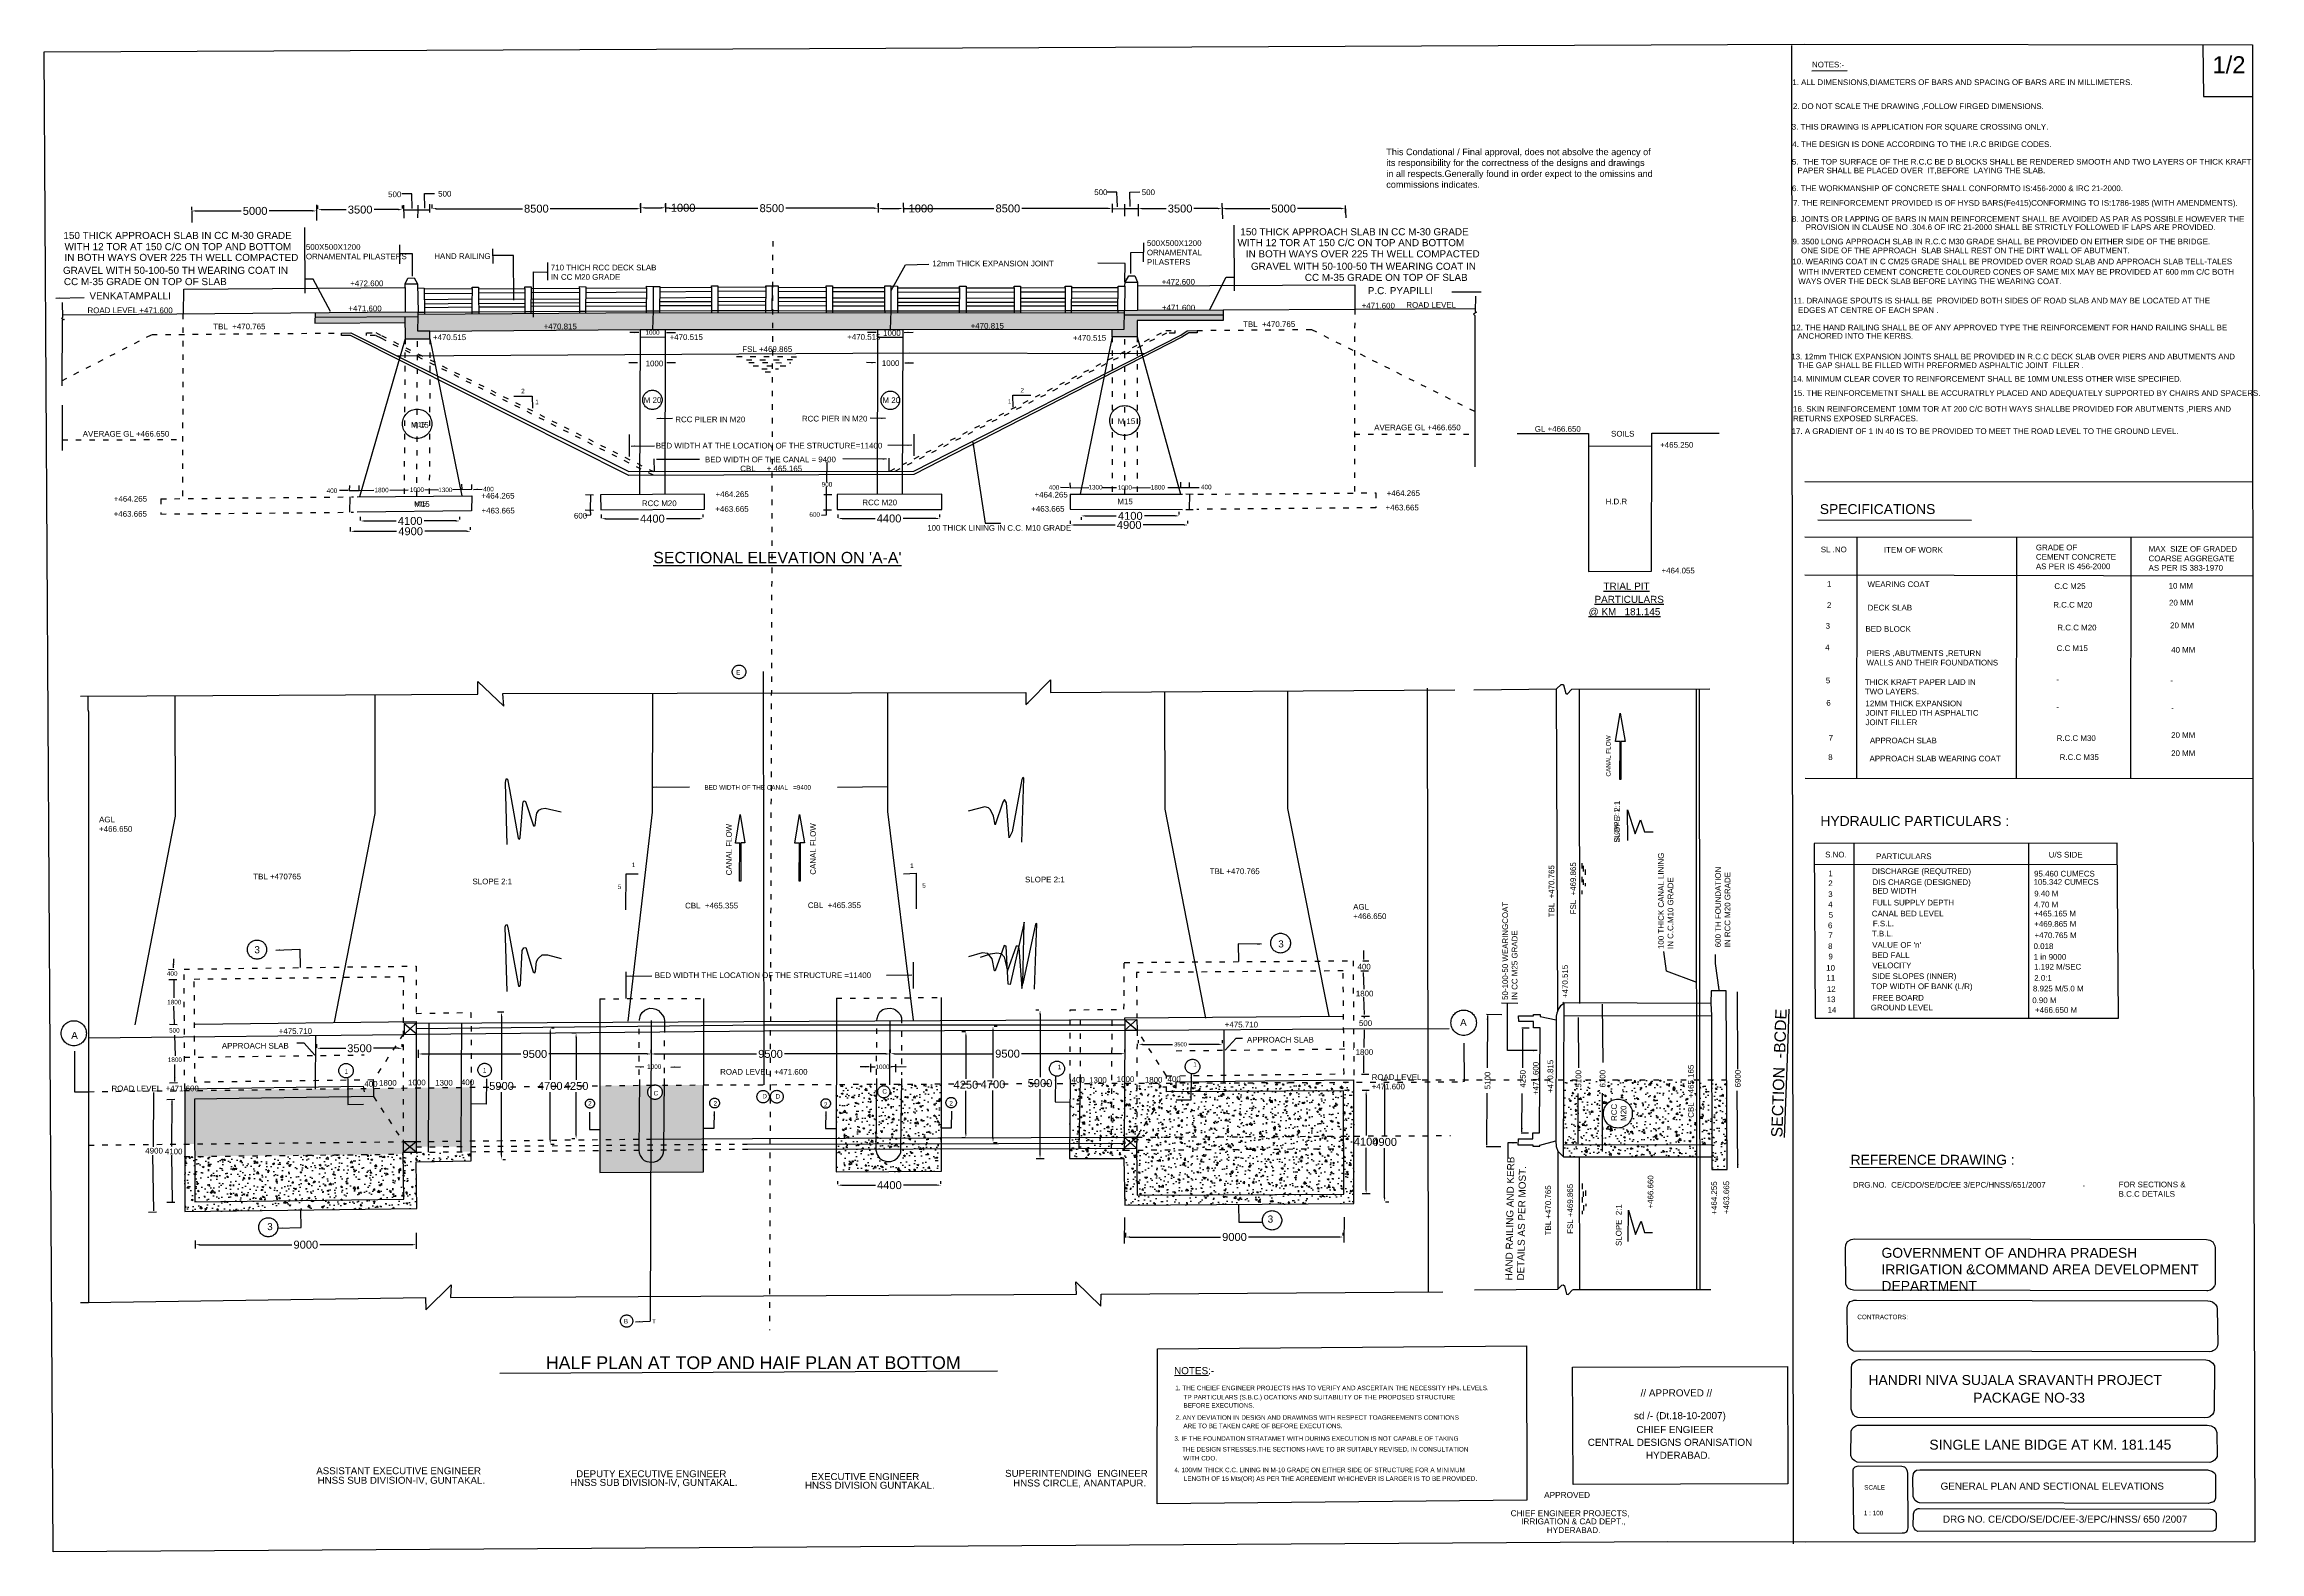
# Model space of a CAD drawing. Header units: inches. Extents: x 19520.9 to 19618.6, y 19567.7 to 19634.2.
import ezdxf

# ---------------------------------------------------------------- set-up
doc = ezdxf.new("R2010")
doc.units = ezdxf.units.IN
doc.header["$MEASUREMENT"] = 0
doc.linetypes.add('ACAD_ISO03W100', pattern=[30, 12, -18])
doc.layers.add('DRAWING', color=7, linetype='Continuous')
doc.styles.get("Standard").update_dxf_attribs({"font": 'arial.ttf'})
doc.dimstyles.get("Standard").update_dxf_attribs({"dimtxt": 0.18, "dimasz": 0.18, "dimexe": 0.18, "dimexo": 0.0625, "dimgap": 0.09, "dimtad": 0, "dimtih": 1, "dimtoh": 1, "dimdec": 4, "dimzin": 0, "dimdsep": 46, "dimtxsty": 'Standard', "dimcen": 0.09, "dimadec": 0, "dimazin": 0, "dimtfac": 1, "dimtdec": 4, "dimtofl": 0, "dimtmove": 0, "dimatfit": 3, "dimfxl": 1, "dimtolj": 1, "dimtzin": 0, "dimarcsym": 0})
pattern_1 = [(50, (0, 0), (0.717260183, -0.062752135), [0.075, -0.825]), (355, (0, 0), (-0.138751334, 0.752192134), [0.06, -0.66]), (100.4514, (0.0598, -0.0052), (0.578509382, 0.689439542), [0.06374019, -0.701142112]), (46.1842, (0, 0.2), (1.06724105, -0.165519014), [0.1125, -1.2375]), (96.6356, (0.0889, 0.1862), (0.934662706, 0.97411787), [0.09561029, -1.051713]), (351.1842, (0, 0.2), (0.934661945, 0.9741186), [0.09, -0.99]), (21, (0.1, 0.15), (0.596907052, -0.402618891), [0.075, -0.825]), (326, (0.1, 0.15), (0.243315332, 0.725150045), [0.06, -0.66]), (71.4514, (0.14974, 0.11645), (0.840222629, 0.322530497), [0.06374019, -0.701142112]), (37.5, (0, 0), (0.0121598553, 0.3328938538), [0, -0.652, 0, -0.67, 0, -0.6625]), (7.5, (0, 0), (0.2630695374, 0.394411712), [0, -0.382, 0, -0.637, 0, -0.2525]), (327.5, (-0.223, 0), (0.5338224362, -0.0225548717), [0, -0.25, 0, -0.78, 0, -1.035]), (317.5, (-0.323, 0), (0.583186169, 0.100104982), [0, -0.325, 0, -0.518, 0, -0.735])]

# ---------------------------------------------------------------- blocks, each defined once
blk = doc.blocks.new('*D2')
at = {"layer": 'Defpoints', "color": 0, "linetype": 'ACAD_ISO03W100', "transparency": 16777216}
for p in [(19527.413, 19626.828), (19532.912, 19626.915), (19532.912, 19626.853)]:
    blk.add_point(p, dxfattribs=at)
at = {"layer": 'DRAWING', "color": 0, "linetype": 'ACAD_ISO03W100', "lineweight": -2, "transparency": 16777216}
for p, q in [((19527.413, 19626.891), (19527.413, 19627.033)), ((19527.593, 19626.853), (19529.594, 19626.853)), ((19532.732, 19626.853), (19530.818, 19626.853)), ((19532.912, 19626.853), (19532.912, 19626.673))]:
    blk.add_line(p, q, dxfattribs=at)
at = {"layer": 'DRAWING', "color": 0, "linetype": 'ACAD_ISO03W100', "transparency": 16777216}
for points in [[(19527.593, 19626.883), (19527.593, 19626.823), (19527.413, 19626.853)], [(19532.732, 19626.883), (19532.732, 19626.823), (19532.912, 19626.853)]]:
    blk.add_solid(points, dxfattribs=at)
at = {"layer": 'DRAWING', "color": 0, "linetype": 'ACAD_ISO03W100', "transparency": 16777216, "insert": (19530.206, 19626.853), "char_height": 0.35, "attachment_point": 5}
blk.add_mtext('\\A1;5000', dxfattribs=at)
blk = doc.blocks.new('*D3')
at = {"layer": 'Defpoints', "color": 0, "linetype": 'ACAD_ISO03W100', "transparency": 16777216}
for p in [(19532.969, 19626.882), (19536.702, 19626.91), (19536.702, 19626.893)]:
    blk.add_point(p, dxfattribs=at)
at = {"layer": 'DRAWING', "color": 0, "linetype": 'ACAD_ISO03W100', "lineweight": -2, "transparency": 16777216}
for p, q in [((19532.969, 19626.944), (19532.969, 19627.09)), ((19533.149, 19626.91), (19534.224, 19626.91)), ((19536.522, 19626.91), (19535.448, 19626.91)), ((19536.702, 19626.956), (19536.702, 19627.09))]:
    blk.add_line(p, q, dxfattribs=at)
at = {"layer": 'DRAWING', "color": 0, "linetype": 'ACAD_ISO03W100', "transparency": 16777216}
for points in [[(19533.149, 19626.94), (19533.149, 19626.88), (19532.969, 19626.91)], [(19536.522, 19626.94), (19536.522, 19626.88), (19536.702, 19626.91)]]:
    blk.add_solid(points, dxfattribs=at)
at = {"layer": 'DRAWING', "color": 0, "linetype": 'ACAD_ISO03W100', "transparency": 16777216, "insert": (19534.836, 19626.91), "char_height": 0.35, "attachment_point": 5}
blk.add_mtext('\\A1;3500', dxfattribs=at)
blk = doc.blocks.new('*D4')
at = {"layer": 'Defpoints', "color": 0, "linetype": 'ACAD_ISO03W100', "transparency": 16777216}
for p in [(19538.009, 19626.894), (19547.199, 19626.973), (19547.199, 19626.953)]:
    blk.add_point(p, dxfattribs=at)
at = {"layer": 'DRAWING', "color": 0, "linetype": 'ACAD_ISO03W100', "lineweight": -2, "transparency": 16777216}
for p, q in [((19538.009, 19626.956), (19538.009, 19627.133)), ((19538.189, 19626.953), (19541.992, 19626.953)), ((19547.019, 19626.953), (19543.216, 19626.953)), ((19547.199, 19626.911), (19547.199, 19626.773))]:
    blk.add_line(p, q, dxfattribs=at)
at = {"layer": 'DRAWING', "color": 0, "linetype": 'ACAD_ISO03W100', "transparency": 16777216}
for points in [[(19538.189, 19626.983), (19538.189, 19626.923), (19538.009, 19626.953)], [(19547.019, 19626.983), (19547.019, 19626.923), (19547.199, 19626.953)]]:
    blk.add_solid(points, dxfattribs=at)
at = {"layer": 'DRAWING', "color": 0, "linetype": 'ACAD_ISO03W100', "transparency": 16777216, "insert": (19542.604, 19626.953), "char_height": 0.35, "attachment_point": 5}
blk.add_mtext('\\A1;8500', dxfattribs=at)
blk = doc.blocks.new('*D5')
at = {"layer": 'Defpoints', "color": 0, "linetype": 'ACAD_ISO03W100', "transparency": 16777216}
for p in [(19547.199, 19626.953), (19548.299, 19626.992), (19548.299, 19626.971)]:
    blk.add_point(p, dxfattribs=at)
at = {"layer": 'DRAWING', "color": 0, "linetype": 'ACAD_ISO03W100', "lineweight": -2, "transparency": 16777216}
for p, q in [((19547.199, 19627.016), (19547.199, 19627.172)), ((19547.379, 19626.992), (19548.119, 19626.992)), ((19548.299, 19627.034), (19548.299, 19627.172)), ((19548.299, 19626.992), (19548.479, 19626.992))]:
    blk.add_line(p, q, dxfattribs=at)
at = {"layer": 'DRAWING', "color": 0, "linetype": 'ACAD_ISO03W100', "transparency": 16777216}
for points in [[(19547.379, 19627.022), (19547.379, 19626.962), (19547.199, 19626.992)], [(19548.119, 19627.022), (19548.119, 19626.962), (19548.299, 19626.992)]]:
    blk.add_solid(points, dxfattribs=at)
at = {"layer": 'DRAWING', "color": 0, "linetype": 'ACAD_ISO03W100', "transparency": 16777216, "insert": (19549.074, 19626.992), "char_height": 0.35, "attachment_point": 5}
blk.add_mtext('\\A1;1000', dxfattribs=at)
blk = doc.blocks.new('*D6')
at = {"layer": 'Defpoints', "color": 0, "linetype": 'ACAD_ISO03W100', "transparency": 16777216}
for p in [(19548.299, 19626.992), (19557.674, 19626.972), (19557.674, 19626.972)]:
    blk.add_point(p, dxfattribs=at)
at = {"layer": 'DRAWING', "color": 0, "linetype": 'ACAD_ISO03W100', "lineweight": -2, "transparency": 16777216}
for p, q in [((19548.299, 19626.929), (19548.299, 19626.792)), ((19548.479, 19626.972), (19552.374, 19626.972)), ((19557.494, 19626.972), (19553.599, 19626.972)), ((19557.674, 19627.035), (19557.674, 19627.152))]:
    blk.add_line(p, q, dxfattribs=at)
at = {"layer": 'DRAWING', "color": 0, "linetype": 'ACAD_ISO03W100', "transparency": 16777216}
for points in [[(19548.479, 19627.002), (19548.479, 19626.942), (19548.299, 19626.972)], [(19557.494, 19627.002), (19557.494, 19626.942), (19557.674, 19626.972)]]:
    blk.add_solid(points, dxfattribs=at)
at = {"layer": 'DRAWING', "color": 0, "linetype": 'ACAD_ISO03W100', "transparency": 16777216, "insert": (19552.987, 19626.972), "char_height": 0.35, "attachment_point": 5}
blk.add_mtext('\\A1;8500', dxfattribs=at)
blk = doc.blocks.new('*D7')
at = {"layer": 'Defpoints', "color": 0, "linetype": 'ACAD_ISO03W100', "transparency": 16777216}
for p in [(19557.674, 19626.972), (19558.784, 19626.972), (19558.784, 19626.96)]:
    blk.add_point(p, dxfattribs=at)
at = {"layer": 'DRAWING', "color": 0, "linetype": 'ACAD_ISO03W100', "lineweight": -2, "transparency": 16777216}
for p, q in [((19557.674, 19626.91), (19557.674, 19626.78)), ((19557.854, 19626.96), (19558.604, 19626.96)), ((19558.784, 19626.96), (19558.964, 19626.96)), ((19558.784, 19626.909), (19558.784, 19626.78))]:
    blk.add_line(p, q, dxfattribs=at)
at = {"layer": 'DRAWING', "color": 0, "linetype": 'ACAD_ISO03W100', "transparency": 16777216}
for points in [[(19557.854, 19626.99), (19557.854, 19626.93), (19557.674, 19626.96)], [(19558.604, 19626.99), (19558.604, 19626.93), (19558.784, 19626.96)]]:
    blk.add_solid(points, dxfattribs=at)
at = {"layer": 'DRAWING', "color": 0, "linetype": 'ACAD_ISO03W100', "transparency": 16777216, "insert": (19559.559, 19626.96), "char_height": 0.35, "attachment_point": 5}
blk.add_mtext('\\A1;1000', dxfattribs=at)
blk = doc.blocks.new('*D8')
at = {"layer": 'Defpoints', "color": 0, "linetype": 'ACAD_ISO03W100', "transparency": 16777216}
for p in [(19558.784, 19626.96), (19567.99, 19627.012), (19567.99, 19626.961)]:
    blk.add_point(p, dxfattribs=at)
at = {"layer": 'DRAWING', "color": 0, "linetype": 'ACAD_ISO03W100', "lineweight": -2, "transparency": 16777216}
for p, q in [((19558.784, 19627.023), (19558.784, 19627.141)), ((19558.964, 19626.961), (19562.778, 19626.961)), ((19567.81, 19626.961), (19564.003, 19626.961)), ((19567.99, 19626.949), (19567.99, 19626.781))]:
    blk.add_line(p, q, dxfattribs=at)
at = {"layer": 'DRAWING', "color": 0, "linetype": 'ACAD_ISO03W100', "transparency": 16777216}
for points in [[(19558.964, 19626.991), (19558.964, 19626.931), (19558.784, 19626.961)], [(19567.81, 19626.991), (19567.81, 19626.931), (19567.99, 19626.961)]]:
    blk.add_solid(points, dxfattribs=at)
at = {"layer": 'DRAWING', "color": 0, "linetype": 'ACAD_ISO03W100', "transparency": 16777216, "insert": (19563.39, 19626.961), "char_height": 0.35, "attachment_point": 5}
blk.add_mtext('\\A1;8500', dxfattribs=at)
blk = doc.blocks.new('*D9')
at = {"layer": 'Defpoints', "color": 0, "linetype": 'ACAD_ISO03W100', "transparency": 16777216}
for p in [(19569.133, 19626.956), (19572.832, 19626.956), (19572.832, 19626.956)]:
    blk.add_point(p, dxfattribs=at)
at = {"layer": 'DRAWING', "color": 0, "linetype": 'ACAD_ISO03W100', "lineweight": -2, "transparency": 16777216}
for p, q in [((19569.133, 19626.894), (19569.133, 19626.776)), ((19569.313, 19626.956), (19570.371, 19626.956)), ((19572.652, 19626.956), (19571.595, 19626.956)), ((19572.832, 19627.019), (19572.832, 19627.136))]:
    blk.add_line(p, q, dxfattribs=at)
at = {"layer": 'DRAWING', "color": 0, "linetype": 'ACAD_ISO03W100', "transparency": 16777216}
for points in [[(19569.313, 19626.986), (19569.313, 19626.926), (19569.133, 19626.956)], [(19572.652, 19626.986), (19572.652, 19626.926), (19572.832, 19626.956)]]:
    blk.add_solid(points, dxfattribs=at)
at = {"layer": 'DRAWING', "color": 0, "linetype": 'ACAD_ISO03W100', "transparency": 16777216, "insert": (19570.983, 19626.956), "char_height": 0.35, "attachment_point": 5}
blk.add_mtext('\\A1;3500', dxfattribs=at)
blk = doc.blocks.new('*D10')
at = {"layer": 'Defpoints', "color": 0, "linetype": 'ACAD_ISO03W100', "transparency": 16777216}
for p in [(19572.832, 19626.956), (19578.26, 19627.042), (19578.26, 19626.956)]:
    blk.add_point(p, dxfattribs=at)
at = {"layer": 'DRAWING', "color": 0, "linetype": 'ACAD_ISO03W100', "lineweight": -2, "transparency": 16777216}
for p, q in [((19572.832, 19627.019), (19572.832, 19627.136)), ((19573.012, 19626.956), (19574.935, 19626.956)), ((19578.08, 19626.956), (19576.16, 19626.956)), ((19578.26, 19626.98), (19578.26, 19626.776))]:
    blk.add_line(p, q, dxfattribs=at)
at = {"layer": 'DRAWING', "color": 0, "linetype": 'ACAD_ISO03W100', "transparency": 16777216}
for points in [[(19573.012, 19626.986), (19573.012, 19626.926), (19572.832, 19626.956)], [(19578.08, 19626.986), (19578.08, 19626.926), (19578.26, 19626.956)]]:
    blk.add_solid(points, dxfattribs=at)
at = {"layer": 'DRAWING', "color": 0, "linetype": 'ACAD_ISO03W100', "transparency": 16777216, "insert": (19575.547, 19626.956), "char_height": 0.35, "attachment_point": 5}
blk.add_mtext('\\A1;5000', dxfattribs=at)
blk = doc.blocks.new('*D11')
at = {"layer": 'Defpoints', "color": 0, "linetype": 'ACAD_ISO03W100', "transparency": 16777216}
for p in [(19534.415, 19612.654), (19539.708, 19612.723), (19539.708, 19612.723)]:
    blk.add_point(p, dxfattribs=at)
at = {"layer": 'DRAWING', "color": 0, "linetype": 'ACAD_ISO03W100', "lineweight": -2, "transparency": 16777216}
for p, q in [((19534.415, 19612.716), (19534.415, 19612.903)), ((19539.708, 19612.786), (19539.708, 19612.903)), ((19534.595, 19612.723), (19536.443, 19612.723)), ((19539.528, 19612.723), (19537.681, 19612.723))]:
    blk.add_line(p, q, dxfattribs=at)
at = {"layer": 'DRAWING', "color": 0, "linetype": 'ACAD_ISO03W100', "transparency": 16777216}
for points in [[(19534.595, 19612.753), (19534.595, 19612.693), (19534.415, 19612.723)], [(19539.528, 19612.753), (19539.528, 19612.693), (19539.708, 19612.723)]]:
    blk.add_solid(points, dxfattribs=at)
at = {"layer": 'DRAWING', "color": 0, "linetype": 'ACAD_ISO03W100', "transparency": 16777216, "insert": (19537.062, 19612.723), "char_height": 0.35, "attachment_point": 5}
blk.add_mtext('\\A1;4900', dxfattribs=at)
blk = doc.blocks.new('*D12')
at = {"layer": 'Defpoints', "color": 0, "linetype": 'ACAD_ISO03W100', "transparency": 16777216}
for p in [(19545.475, 19613.247), (19549.963, 19613.28), (19549.963, 19613.28)]:
    blk.add_point(p, dxfattribs=at)
at = {"layer": 'DRAWING', "color": 0, "linetype": 'ACAD_ISO03W100', "lineweight": -2, "transparency": 16777216}
for p, q in [((19545.475, 19613.31), (19545.475, 19613.46)), ((19545.655, 19613.28), (19547.1, 19613.28)), ((19549.783, 19613.28), (19548.338, 19613.28)), ((19549.963, 19613.343), (19549.963, 19613.46))]:
    blk.add_line(p, q, dxfattribs=at)
at = {"layer": 'DRAWING', "color": 0, "linetype": 'ACAD_ISO03W100', "transparency": 16777216}
for points in [[(19545.655, 19613.31), (19545.655, 19613.25), (19545.475, 19613.28)], [(19549.783, 19613.31), (19549.783, 19613.25), (19549.963, 19613.28)]]:
    blk.add_solid(points, dxfattribs=at)
at = {"layer": 'DRAWING', "color": 0, "linetype": 'ACAD_ISO03W100', "transparency": 16777216, "insert": (19547.719, 19613.28), "char_height": 0.35, "attachment_point": 5}
blk.add_mtext('\\A1;4400', dxfattribs=at)
blk = doc.blocks.new('*D13')
at = {"layer": 'Defpoints', "color": 0, "linetype": 'ACAD_ISO03W100', "transparency": 16777216}
for p in [(19555.909, 19613.255), (19560.397, 19613.288), (19560.397, 19613.288)]:
    blk.add_point(p, dxfattribs=at)
at = {"layer": 'DRAWING', "color": 0, "linetype": 'ACAD_ISO03W100', "lineweight": -2, "transparency": 16777216}
for p, q in [((19555.909, 19613.317), (19555.909, 19613.468)), ((19556.089, 19613.288), (19557.534, 19613.288)), ((19560.217, 19613.288), (19558.772, 19613.288)), ((19560.397, 19613.35), (19560.397, 19613.468))]:
    blk.add_line(p, q, dxfattribs=at)
at = {"layer": 'DRAWING', "color": 0, "linetype": 'ACAD_ISO03W100', "transparency": 16777216}
for points in [[(19556.089, 19613.318), (19556.089, 19613.258), (19555.909, 19613.288)], [(19560.217, 19613.318), (19560.217, 19613.258), (19560.397, 19613.288)]]:
    blk.add_solid(points, dxfattribs=at)
at = {"layer": 'DRAWING', "color": 0, "linetype": 'ACAD_ISO03W100', "transparency": 16777216, "insert": (19558.153, 19613.288), "char_height": 0.35, "attachment_point": 5}
blk.add_mtext('\\A1;4400', dxfattribs=at)
blk = doc.blocks.new('*D14')
at = {"layer": 'Defpoints', "color": 0, "linetype": 'ACAD_ISO03W100', "transparency": 16777216}
for p in [(19534.85, 19613.142), (19539.234, 19613.18), (19539.234, 19613.18)]:
    blk.add_point(p, dxfattribs=at)
at = {"layer": 'DRAWING', "color": 0, "linetype": 'ACAD_ISO03W100', "lineweight": -2, "transparency": 16777216}
for p, q in [((19534.85, 19613.204), (19534.85, 19613.36)), ((19535.03, 19613.18), (19536.423, 19613.18)), ((19539.054, 19613.18), (19537.661, 19613.18)), ((19539.234, 19613.243), (19539.234, 19613.36))]:
    blk.add_line(p, q, dxfattribs=at)
at = {"layer": 'DRAWING', "color": 0, "linetype": 'ACAD_ISO03W100', "transparency": 16777216}
for points in [[(19535.03, 19613.21), (19535.03, 19613.15), (19534.85, 19613.18)], [(19539.054, 19613.21), (19539.054, 19613.15), (19539.234, 19613.18)]]:
    blk.add_solid(points, dxfattribs=at)
at = {"layer": 'DRAWING', "color": 0, "linetype": 'ACAD_ISO03W100', "transparency": 16777216, "insert": (19537.042, 19613.18), "char_height": 0.35, "attachment_point": 5}
blk.add_mtext('\\A1;4100', dxfattribs=at)
blk = doc.blocks.new('*D15')
at = {"layer": 'Defpoints', "color": 0, "linetype": 'ACAD_ISO03W100', "transparency": 16777216}
for p in [(19566.626, 19613.41), (19570.949, 19613.403), (19570.949, 19613.403)]:
    blk.add_point(p, dxfattribs=at)
at = {"layer": 'DRAWING', "color": 0, "linetype": 'ACAD_ISO03W100', "lineweight": -2, "transparency": 16777216}
for p, q in [((19566.626, 19613.347), (19566.626, 19613.223)), ((19566.806, 19613.403), (19568.169, 19613.403)), ((19570.769, 19613.403), (19569.407, 19613.403)), ((19570.949, 19613.466), (19570.949, 19613.583))]:
    blk.add_line(p, q, dxfattribs=at)
at = {"layer": 'DRAWING', "color": 0, "linetype": 'ACAD_ISO03W100', "transparency": 16777216}
for points in [[(19566.806, 19613.433), (19566.806, 19613.373), (19566.626, 19613.403)], [(19570.769, 19613.433), (19570.769, 19613.373), (19570.949, 19613.403)]]:
    blk.add_solid(points, dxfattribs=at)
at = {"layer": 'DRAWING', "color": 0, "linetype": 'ACAD_ISO03W100', "transparency": 16777216, "insert": (19568.788, 19613.403), "char_height": 0.35, "attachment_point": 5}
blk.add_mtext('\\A1;4100', dxfattribs=at)
blk = doc.blocks.new('*D16')
at = {"layer": 'Defpoints', "color": 0, "linetype": 'ACAD_ISO03W100', "transparency": 16777216}
for p in [(19566.148, 19612.996), (19571.328, 19613.002), (19571.328, 19613.002)]:
    blk.add_point(p, dxfattribs=at)
at = {"layer": 'DRAWING', "color": 0, "linetype": 'ACAD_ISO03W100', "lineweight": -2, "transparency": 16777216}
for p, q in [((19566.148, 19613.058), (19566.148, 19613.182)), ((19566.328, 19613.002), (19568.119, 19613.002)), ((19571.148, 19613.002), (19569.357, 19613.002)), ((19571.328, 19613.065), (19571.328, 19613.182))]:
    blk.add_line(p, q, dxfattribs=at)
at = {"layer": 'DRAWING', "color": 0, "linetype": 'ACAD_ISO03W100', "transparency": 16777216}
for points in [[(19566.328, 19613.032), (19566.328, 19612.972), (19566.148, 19613.002)], [(19571.148, 19613.032), (19571.148, 19612.972), (19571.328, 19613.002)]]:
    blk.add_solid(points, dxfattribs=at)
at = {"layer": 'DRAWING', "color": 0, "linetype": 'ACAD_ISO03W100', "transparency": 16777216, "insert": (19568.738, 19613.002), "char_height": 0.35, "attachment_point": 5}
blk.add_mtext('\\A1;4900', dxfattribs=at)
blk = doc.blocks.new('*D17')
at = {"layer": 'Defpoints', "color": 0, "linetype": 'ACAD_ISO03W100', "transparency": 16777216}
for p in [(19579.383, 19588.058), (19579.184, 19583.511), (19579.422, 19583.511)]:
    blk.add_point(p, dxfattribs=at)
at = {"layer": 'DRAWING', "color": 0, "linetype": 'ACAD_ISO03W100', "lineweight": -2, "transparency": 16777216}
for p, q in [((19579.321, 19588.058), (19579.004, 19588.058)), ((19579.184, 19587.878), (19579.184, 19586.072)), ((19579.184, 19583.691), (19579.184, 19585.534)), ((19579.359, 19583.511), (19579.004, 19583.511))]:
    blk.add_line(p, q, dxfattribs=at)
at = {"layer": 'DRAWING', "color": 0, "linetype": 'ACAD_ISO03W100', "transparency": 16777216}
for points in [[(19579.154, 19587.878), (19579.214, 19587.878), (19579.184, 19588.058)], [(19579.154, 19583.691), (19579.214, 19583.691), (19579.184, 19583.511)]]:
    blk.add_solid(points, dxfattribs=at)
at = {"layer": 'DRAWING', "color": 0, "linetype": 'ACAD_ISO03W100', "transparency": 16777216, "insert": (19579.184, 19585.803), "char_height": 0.35, "attachment_point": 5}
blk.add_mtext('\\A1;4100', dxfattribs=at)
blk = doc.blocks.new('*D18')
at = {"layer": 'Defpoints', "color": 0, "linetype": 'ACAD_ISO03W100', "transparency": 16777216}
for p in [(19579.986, 19588.431), (19579.975, 19583.153), (19579.999, 19583.153)]:
    blk.add_point(p, dxfattribs=at)
at = {"layer": 'DRAWING', "color": 0, "linetype": 'ACAD_ISO03W100', "lineweight": -2, "transparency": 16777216}
for p, q in [((19580.048, 19588.431), (19580.179, 19588.431)), ((19579.999, 19588.251), (19579.999, 19586.061)), ((19579.999, 19583.333), (19579.999, 19585.523)), ((19580.038, 19583.153), (19580.179, 19583.153))]:
    blk.add_line(p, q, dxfattribs=at)
at = {"layer": 'DRAWING', "color": 0, "linetype": 'ACAD_ISO03W100', "transparency": 16777216}
for points in [[(19579.969, 19588.251), (19580.029, 19588.251), (19579.999, 19588.431)], [(19579.969, 19583.333), (19580.029, 19583.333), (19579.999, 19583.153)]]:
    blk.add_solid(points, dxfattribs=at)
at = {"layer": 'DRAWING', "color": 0, "linetype": 'ACAD_ISO03W100', "transparency": 16777216, "insert": (19579.999, 19585.792), "char_height": 0.35, "attachment_point": 5}
blk.add_mtext('\\A1;4900', dxfattribs=at)
blk = doc.blocks.new('*D19')
at = {"layer": 'Defpoints', "color": 0, "linetype": 'ACAD_ISO03W100', "ltscale": 2, "transparency": 16777216}
for p in [(19569.151, 19590.082), (19572.853, 19590.096), (19572.853, 19590.089)]:
    blk.add_point(p, dxfattribs=at)
at = {"layer": 'DRAWING', "color": 0, "linetype": 'ACAD_ISO03W100', "lineweight": -2, "ltscale": 2, "transparency": 16777216}
for p, q in [((19569.151, 19590.144), (19569.151, 19590.276)), ((19569.331, 19590.096), (19570.644, 19590.096)), ((19572.673, 19590.096), (19571.361, 19590.096)), ((19572.853, 19590.151), (19572.853, 19590.276))]:
    blk.add_line(p, q, dxfattribs=at)
at = {"layer": 'DRAWING', "color": 0, "linetype": 'ACAD_ISO03W100', "ltscale": 2, "transparency": 16777216}
for points in [[(19569.331, 19590.126), (19569.331, 19590.066), (19569.151, 19590.096)], [(19572.673, 19590.126), (19572.673, 19590.066), (19572.853, 19590.096)]]:
    blk.add_solid(points, dxfattribs=at)
at = {"layer": 'DRAWING', "color": 0, "linetype": 'ACAD_ISO03W100', "ltscale": 2, "transparency": 16777216, "insert": (19571.002, 19590.096), "char_height": 0.18, "attachment_point": 5}
blk.add_mtext('\\A1;3500', dxfattribs=at)
blk = doc.blocks.new('*D20')
at = {"layer": 'Defpoints', "color": 0, "linetype": 'ACAD_ISO03W100', "transparency": 16777216}
for p in [(19537.409, 19589.441), (19547.665, 19589.673), (19547.665, 19589.662)]:
    blk.add_point(p, dxfattribs=at)
at = {"layer": 'DRAWING', "color": 0, "linetype": 'ACAD_ISO03W100', "lineweight": -2, "transparency": 16777216}
for p, q in [((19537.409, 19589.503), (19537.409, 19589.853)), ((19537.589, 19589.673), (19541.925, 19589.673)), ((19547.485, 19589.673), (19543.149, 19589.673)), ((19547.665, 19589.724), (19547.665, 19589.853))]:
    blk.add_line(p, q, dxfattribs=at)
at = {"layer": 'DRAWING', "color": 0, "linetype": 'ACAD_ISO03W100', "transparency": 16777216}
for points in [[(19537.589, 19589.703), (19537.589, 19589.643), (19537.409, 19589.673)], [(19547.485, 19589.703), (19547.485, 19589.643), (19547.665, 19589.673)]]:
    blk.add_solid(points, dxfattribs=at)
at = {"layer": 'DRAWING', "color": 0, "linetype": 'ACAD_ISO03W100', "transparency": 16777216, "insert": (19542.537, 19589.673), "char_height": 0.35, "attachment_point": 5}
blk.add_mtext('\\A1;9500', dxfattribs=at)
blk = doc.blocks.new('*D21')
at = {"layer": 'Defpoints', "color": 0, "linetype": 'ACAD_ISO03W100', "transparency": 16777216}
for p in [(19558.21, 19589.667), (19568.541, 19589.685), (19568.541, 19589.685)]:
    blk.add_point(p, dxfattribs=at)
at = {"layer": 'DRAWING', "color": 0, "linetype": 'ACAD_ISO03W100', "lineweight": -2, "transparency": 16777216}
for p, q in [((19558.21, 19589.73), (19558.21, 19589.865)), ((19558.39, 19589.685), (19562.763, 19589.685)), ((19568.361, 19589.685), (19563.987, 19589.685)), ((19568.541, 19589.748), (19568.541, 19589.865))]:
    blk.add_line(p, q, dxfattribs=at)
at = {"layer": 'DRAWING', "color": 0, "linetype": 'ACAD_ISO03W100', "transparency": 16777216}
for points in [[(19558.39, 19589.715), (19558.39, 19589.655), (19558.21, 19589.685)], [(19568.361, 19589.715), (19568.361, 19589.655), (19568.541, 19589.685)]]:
    blk.add_solid(points, dxfattribs=at)
at = {"layer": 'DRAWING', "color": 0, "linetype": 'ACAD_ISO03W100', "transparency": 16777216, "insert": (19563.375, 19589.685), "char_height": 0.35, "attachment_point": 5}
blk.add_mtext('\\A1;9500', dxfattribs=at)
blk = doc.blocks.new('*D22')
at = {"layer": 'Defpoints', "color": 0, "linetype": 'ACAD_ISO03W100', "transparency": 16777216}
for p in [(19547.665, 19589.662), (19558.19, 19589.674), (19558.19, 19589.674)]:
    blk.add_point(p, dxfattribs=at)
at = {"layer": 'DRAWING', "color": 0, "linetype": 'ACAD_ISO03W100', "lineweight": -2, "transparency": 16777216}
for p, q in [((19547.665, 19589.724), (19547.665, 19589.854)), ((19547.845, 19589.674), (19552.315, 19589.674)), ((19558.01, 19589.674), (19553.539, 19589.674)), ((19558.19, 19589.737), (19558.19, 19589.854))]:
    blk.add_line(p, q, dxfattribs=at)
at = {"layer": 'DRAWING', "color": 0, "linetype": 'ACAD_ISO03W100', "transparency": 16777216}
for points in [[(19547.845, 19589.704), (19547.845, 19589.644), (19547.665, 19589.674)], [(19558.01, 19589.704), (19558.01, 19589.644), (19558.19, 19589.674)]]:
    blk.add_solid(points, dxfattribs=at)
at = {"layer": 'DRAWING', "color": 0, "linetype": 'ACAD_ISO03W100', "transparency": 16777216, "insert": (19552.927, 19589.674), "char_height": 0.35, "attachment_point": 5}
blk.add_mtext('\\A1;9500', dxfattribs=at)
blk = doc.blocks.new('*D23')
at = {"layer": 'Defpoints', "color": 0, "linetype": 'ACAD_ISO03W100', "transparency": 16777216}
for p in [(19541.23, 19591.516), (19541.057, 19585.023), (19541.068, 19585.023)]:
    blk.add_point(p, dxfattribs=at)
at = {"layer": 'DRAWING', "color": 0, "linetype": 'ACAD_ISO03W100', "lineweight": -2, "transparency": 16777216}
for p, q in [((19541.168, 19591.516), (19540.888, 19591.516)), ((19541.068, 19591.336), (19541.068, 19588.53)), ((19541.068, 19585.203), (19541.068, 19587.993)), ((19541.12, 19585.023), (19541.248, 19585.023))]:
    blk.add_line(p, q, dxfattribs=at)
at = {"layer": 'DRAWING', "color": 0, "linetype": 'ACAD_ISO03W100', "transparency": 16777216}
for points in [[(19541.038, 19591.336), (19541.098, 19591.336), (19541.068, 19591.516)], [(19541.038, 19585.203), (19541.098, 19585.203), (19541.068, 19585.023)]]:
    blk.add_solid(points, dxfattribs=at)
at = {"layer": 'DRAWING', "color": 0, "linetype": 'ACAD_ISO03W100', "transparency": 16777216, "insert": (19541.068, 19588.262), "char_height": 0.35, "attachment_point": 5}
blk.add_mtext('\\A1;5900', dxfattribs=at)
blk = doc.blocks.new('*D24')
at = {"layer": 'Defpoints', "color": 0, "linetype": 'ACAD_ISO03W100', "transparency": 16777216}
for p in [(19543.209, 19590.822), (19543.18, 19585.702), (19543.216, 19585.702)]:
    blk.add_point(p, dxfattribs=at)
at = {"layer": 'DRAWING', "color": 0, "linetype": 'ACAD_ISO03W100', "lineweight": -2, "transparency": 16777216}
for p, q in [((19543.216, 19590.642), (19543.216, 19588.531)), ((19543.272, 19590.822), (19543.396, 19590.822)), ((19543.216, 19585.882), (19543.216, 19587.993)), ((19543.243, 19585.702), (19543.396, 19585.702))]:
    blk.add_line(p, q, dxfattribs=at)
at = {"layer": 'DRAWING', "color": 0, "linetype": 'ACAD_ISO03W100', "transparency": 16777216}
for points in [[(19543.186, 19590.642), (19543.246, 19590.642), (19543.216, 19590.822)], [(19543.186, 19585.882), (19543.246, 19585.882), (19543.216, 19585.702)]]:
    blk.add_solid(points, dxfattribs=at)
at = {"layer": 'DRAWING', "color": 0, "linetype": 'ACAD_ISO03W100', "transparency": 16777216, "insert": (19543.216, 19588.262), "char_height": 0.35, "attachment_point": 5}
blk.add_mtext('\\A1;4700', dxfattribs=at)
blk = doc.blocks.new('*D25')
at = {"layer": 'Defpoints', "color": 0, "linetype": 'ACAD_ISO03W100', "transparency": 16777216}
for p in [(19544.355, 19590.593), (19544.4, 19590.593), (19544.366, 19585.926)]:
    blk.add_point(p, dxfattribs=at)
at = {"layer": 'DRAWING', "color": 0, "linetype": 'ACAD_ISO03W100', "lineweight": -2, "transparency": 16777216}
for p, q in [((19544.337, 19590.593), (19544.175, 19590.593)), ((19544.355, 19590.413), (19544.355, 19588.528)), ((19544.355, 19586.106), (19544.355, 19587.99)), ((19544.303, 19585.926), (19544.175, 19585.926))]:
    blk.add_line(p, q, dxfattribs=at)
at = {"layer": 'DRAWING', "color": 0, "linetype": 'ACAD_ISO03W100', "transparency": 16777216}
for points in [[(19544.325, 19590.413), (19544.385, 19590.413), (19544.355, 19590.593)], [(19544.325, 19586.106), (19544.385, 19586.106), (19544.355, 19585.926)]]:
    blk.add_solid(points, dxfattribs=at)
at = {"layer": 'DRAWING', "color": 0, "linetype": 'ACAD_ISO03W100', "transparency": 16777216, "insert": (19544.355, 19588.259), "char_height": 0.35, "attachment_point": 5}
blk.add_mtext('\\A1;4250', dxfattribs=at)
blk = doc.blocks.new('*D26')
at = {"layer": 'Defpoints', "color": 0, "linetype": 'ACAD_ISO03W100', "transparency": 16777216}
for p in [(19561.54, 19590.648), (19561.586, 19590.648), (19561.552, 19585.981)]:
    blk.add_point(p, dxfattribs=at)
at = {"layer": 'DRAWING', "color": 0, "linetype": 'ACAD_ISO03W100', "lineweight": -2, "transparency": 16777216}
for p, q in [((19561.523, 19590.648), (19561.36, 19590.648)), ((19561.54, 19590.468), (19561.54, 19588.583)), ((19561.54, 19586.161), (19561.54, 19588.046)), ((19561.489, 19585.981), (19561.36, 19585.981))]:
    blk.add_line(p, q, dxfattribs=at)
at = {"layer": 'DRAWING', "color": 0, "linetype": 'ACAD_ISO03W100', "transparency": 16777216}
for points in [[(19561.51, 19590.468), (19561.57, 19590.468), (19561.54, 19590.648)], [(19561.51, 19586.161), (19561.57, 19586.161), (19561.54, 19585.981)]]:
    blk.add_solid(points, dxfattribs=at)
at = {"layer": 'DRAWING', "color": 0, "linetype": 'ACAD_ISO03W100', "transparency": 16777216, "insert": (19561.54, 19588.314), "char_height": 0.35, "attachment_point": 5}
blk.add_mtext('\\A1;4250', dxfattribs=at)
blk = doc.blocks.new('*D27')
at = {"layer": 'Defpoints', "color": 0, "linetype": 'ACAD_ISO03W100', "transparency": 16777216}
for p in [(19562.728, 19590.893), (19562.699, 19585.773), (19562.734, 19585.773)]:
    blk.add_point(p, dxfattribs=at)
at = {"layer": 'DRAWING', "color": 0, "linetype": 'ACAD_ISO03W100', "lineweight": -2, "transparency": 16777216}
for p, q in [((19562.734, 19590.713), (19562.734, 19588.602)), ((19562.79, 19590.893), (19562.914, 19590.893)), ((19562.734, 19585.953), (19562.734, 19588.064)), ((19562.762, 19585.773), (19562.914, 19585.773))]:
    blk.add_line(p, q, dxfattribs=at)
at = {"layer": 'DRAWING', "color": 0, "linetype": 'ACAD_ISO03W100', "transparency": 16777216}
for points in [[(19562.704, 19590.713), (19562.764, 19590.713), (19562.734, 19590.893)], [(19562.704, 19585.953), (19562.764, 19585.953), (19562.734, 19585.773)]]:
    blk.add_solid(points, dxfattribs=at)
at = {"layer": 'DRAWING', "color": 0, "linetype": 'ACAD_ISO03W100', "transparency": 16777216, "insert": (19562.734, 19588.333), "char_height": 0.35, "attachment_point": 5}
blk.add_mtext('\\A1;4700', dxfattribs=at)
blk = doc.blocks.new('*D28')
at = {"layer": 'Defpoints', "color": 0, "linetype": 'ACAD_ISO03W100', "transparency": 16777216}
for p in [(19564.811, 19591.607), (19564.569, 19585.064), (19564.808, 19585.064)]:
    blk.add_point(p, dxfattribs=at)
at = {"layer": 'DRAWING', "color": 0, "linetype": 'ACAD_ISO03W100', "lineweight": -2, "transparency": 16777216}
for p, q in [((19564.748, 19591.607), (19564.628, 19591.607)), ((19564.808, 19591.427), (19564.808, 19588.653)), ((19564.808, 19585.244), (19564.808, 19588.116)), ((19564.632, 19585.064), (19564.988, 19585.064))]:
    blk.add_line(p, q, dxfattribs=at)
at = {"layer": 'DRAWING', "color": 0, "linetype": 'ACAD_ISO03W100', "transparency": 16777216}
for points in [[(19564.778, 19591.427), (19564.838, 19591.427), (19564.808, 19591.607)], [(19564.778, 19585.244), (19564.838, 19585.244), (19564.808, 19585.064)]]:
    blk.add_solid(points, dxfattribs=at)
at = {"layer": 'DRAWING', "color": 0, "linetype": 'ACAD_ISO03W100', "transparency": 16777216, "insert": (19564.808, 19588.385), "char_height": 0.35, "attachment_point": 5}
blk.add_mtext('\\A1;5900', dxfattribs=at)
blk = doc.blocks.new('*D29')
at = {"layer": 'Defpoints', "color": 0, "linetype": 'ACAD_ISO03W100', "transparency": 16777216}
for p in [(19555.892, 19583.867), (19560.442, 19583.886), (19560.442, 19583.886)]:
    blk.add_point(p, dxfattribs=at)
at = {"layer": 'DRAWING', "color": 0, "linetype": 'ACAD_ISO03W100', "lineweight": -2, "transparency": 16777216}
for p, q in [((19555.892, 19583.93), (19555.892, 19584.066)), ((19556.072, 19583.886), (19557.548, 19583.886)), ((19560.262, 19583.886), (19558.786, 19583.886)), ((19560.442, 19583.948), (19560.442, 19584.066))]:
    blk.add_line(p, q, dxfattribs=at)
at = {"layer": 'DRAWING', "color": 0, "linetype": 'ACAD_ISO03W100', "transparency": 16777216}
for points in [[(19556.072, 19583.916), (19556.072, 19583.856), (19555.892, 19583.886)], [(19560.262, 19583.916), (19560.262, 19583.856), (19560.442, 19583.886)]]:
    blk.add_solid(points, dxfattribs=at)
at = {"layer": 'DRAWING', "color": 0, "linetype": 'ACAD_ISO03W100', "transparency": 16777216, "insert": (19558.167, 19583.886), "char_height": 0.35, "attachment_point": 5}
blk.add_mtext('\\A1;4400', dxfattribs=at)
blk = doc.blocks.new('*D30')
at = {"layer": 'Defpoints', "color": 0, "linetype": 'ACAD_ISO03W100', "transparency": 16777216}
for p in [(19578.175, 19581.6), (19578.175, 19581.6), (19568.587, 19581.523)]:
    blk.add_point(p, dxfattribs=at)
at = {"layer": 'DRAWING', "color": 0, "linetype": 'ACAD_ISO03W100', "lineweight": -2, "transparency": 16777216}
for p, q in [((19568.587, 19581.586), (19568.587, 19581.78)), ((19568.767, 19581.6), (19572.769, 19581.6)), ((19577.995, 19581.6), (19573.993, 19581.6)), ((19578.175, 19581.662), (19578.175, 19581.78))]:
    blk.add_line(p, q, dxfattribs=at)
at = {"layer": 'DRAWING', "color": 0, "linetype": 'ACAD_ISO03W100', "transparency": 16777216}
for points in [[(19568.767, 19581.63), (19568.767, 19581.57), (19568.587, 19581.6)], [(19577.995, 19581.63), (19577.995, 19581.57), (19578.175, 19581.6)]]:
    blk.add_solid(points, dxfattribs=at)
at = {"layer": 'DRAWING', "color": 0, "linetype": 'ACAD_ISO03W100', "transparency": 16777216, "insert": (19573.381, 19581.6), "char_height": 0.35, "attachment_point": 5}
blk.add_mtext('\\A1;9000', dxfattribs=at)
blk = doc.blocks.new('*D31')
at = {"layer": 'Defpoints', "color": 0, "linetype": 'ACAD_ISO03W100', "transparency": 16777216}
for p in [(19532.926, 19589.886), (19536.693, 19589.922), (19536.693, 19589.922)]:
    blk.add_point(p, dxfattribs=at)
at = {"layer": 'DRAWING', "color": 0, "linetype": 'ACAD_ISO03W100', "lineweight": -2, "transparency": 16777216}
for p, q in [((19532.926, 19589.948), (19532.926, 19590.102)), ((19533.106, 19589.922), (19534.198, 19589.922)), ((19536.513, 19589.922), (19535.421, 19589.922)), ((19536.693, 19589.984), (19536.693, 19590.102))]:
    blk.add_line(p, q, dxfattribs=at)
at = {"layer": 'DRAWING', "color": 0, "linetype": 'ACAD_ISO03W100', "transparency": 16777216}
for points in [[(19533.106, 19589.952), (19533.106, 19589.892), (19532.926, 19589.922)], [(19536.513, 19589.952), (19536.513, 19589.892), (19536.693, 19589.922)]]:
    blk.add_solid(points, dxfattribs=at)
at = {"layer": 'DRAWING', "color": 0, "linetype": 'ACAD_ISO03W100', "transparency": 16777216, "insert": (19534.81, 19589.922), "char_height": 0.35, "attachment_point": 5}
blk.add_mtext('\\A1;3500', dxfattribs=at)
blk = doc.blocks.new('*D32')
at = {"layer": 'Defpoints', "color": 0, "linetype": 'ACAD_ISO03W100', "transparency": 16777216}
for p in [(19537.31, 19581.841), (19527.574, 19581.029), (19537.31, 19581.261)]:
    blk.add_point(p, dxfattribs=at)
at = {"layer": 'DRAWING', "color": 0, "linetype": 'ACAD_ISO03W100', "lineweight": -2, "transparency": 16777216}
for p, q in [((19537.31, 19581.779), (19537.31, 19581.081)), ((19527.574, 19581.092), (19527.574, 19581.441)), ((19527.754, 19581.261), (19531.83, 19581.261)), ((19537.13, 19581.261), (19533.054, 19581.261))]:
    blk.add_line(p, q, dxfattribs=at)
at = {"layer": 'DRAWING', "color": 0, "linetype": 'ACAD_ISO03W100', "transparency": 16777216}
for points in [[(19527.754, 19581.291), (19527.754, 19581.231), (19527.574, 19581.261)], [(19537.13, 19581.291), (19537.13, 19581.231), (19537.31, 19581.261)]]:
    blk.add_solid(points, dxfattribs=at)
at = {"layer": 'DRAWING', "color": 0, "linetype": 'ACAD_ISO03W100', "transparency": 16777216, "insert": (19532.442, 19581.261), "char_height": 0.35, "attachment_point": 5}
blk.add_mtext('\\A1;9000', dxfattribs=at)

msp = doc.modelspace()

# ---------------------------------------------------------------- hatches: boundary and pattern name
at = {"layer": 'DRAWING', "linetype": 'ACAD_ISO03W100', "ltscale": 3}
h = msp.add_hatch(dxfattribs=at)
h.set_pattern_fill('AR-CONC', color=256, scale=0.1, style=0)
h.set_pattern_definition(pattern_1)
h.paths.add_polyline_path([(19537.39079, 19622.39), (19536.81595, 19622.39706), (19532.8499, 19622.36545), (19532.84783, 19622.17451), (19537.39, 19622.19742)])
h.paths.add_polyline_path([(19536.80615, 19622.19447), (19532.84783, 19622.17451), (19532.84484, 19621.89993), (19536.80881, 19621.92842)])
h.paths.add_polyline_path([(19537.39, 19622.19742), (19536.80615, 19622.19447), (19536.81595, 19621.21647), (19537.91339, 19621.21647), (19537.90364, 19621.55268), (19537.38174, 19621.55268)])
h.paths.add_polyline_path([(19568.52892, 19622.36071), (19547.74535, 19622.36729), (19537.3904, 19622.29378), (19537.39, 19622.19742), (19537.38174, 19621.55268), (19537.90364, 19621.55268), (19547.17544, 19621.62245), (19548.28695, 19621.62589), (19557.65006, 19621.62685), (19558.76171, 19621.62685), (19568.51561, 19621.64579)])
h.paths.add_polyline_path([(19569.08927, 19622.01381), (19572.88636, 19622.0156), (19572.88708, 19622.27475), (19568.52717, 19622.26686), (19568.51561, 19621.64579), (19567.98964, 19621.64477), (19567.99031, 19621.30145), (19569.09274, 19621.29904)])
h.paths.add_polyline_path([(19572.88765, 19622.48423), (19569.10422, 19622.48141), (19568.5308, 19622.46161), (19568.52717, 19622.26686), (19572.88708, 19622.27475)])
h.paths.add_polyline_path([(19561.68687, 19621.9733), (19563.24485, 19621.9733), (19563.24485, 19621.59301), (19561.68687, 19621.59301)], flags=24)
h.paths.add_polyline_path([(19542.8616, 19621.94859), (19544.41958, 19621.94859), (19544.41958, 19621.5683), (19542.8616, 19621.5683)], flags=24)
h.paths.add_polyline_path([(19570.11931, 19622.77523), (19571.67456, 19622.77523), (19571.67456, 19622.39494), (19570.11931, 19622.39494)], flags=9)
h = msp.add_hatch(dxfattribs=at)
h.set_pattern_fill('AR-CONC', color=256, scale=0.1, style=0)
h.set_pattern_definition(pattern_1)
h.paths.add_polyline_path([(19566.57566, 19588.3752), (19566.13792, 19588.37339), (19566.1149, 19585.99168), (19566.5313, 19585.9932)])
h.paths.add_polyline_path([(19567.9721, 19588.38096), (19566.57566, 19588.3752), (19566.5313, 19585.9932), (19567.958, 19585.99839)])
h.paths.add_polyline_path([(19568.53191, 19588.38327), (19567.9721, 19588.38096), (19567.958, 19585.99839), (19568.51586, 19586.00042)])
h.paths.add_polyline_path([(19569.07845, 19588.38553), (19568.53191, 19588.38327), (19568.51586, 19586.00042), (19569.07231, 19586.00042)])
h.paths.add_polyline_path([(19566.5313, 19585.9932), (19566.1149, 19585.99168), (19566.1124, 19585.73306), (19566.52648, 19585.73396)], flags=17)
h.paths.add_polyline_path([(19566.52648, 19585.73396), (19566.1124, 19585.73306), (19566.11018, 19585.50362), (19566.5222, 19585.50444)], flags=17)
h.paths.add_polyline_path([(19567.958, 19585.99839), (19566.5313, 19585.9932), (19566.52648, 19585.73396), (19567.95645, 19585.73709)], flags=17)
h.paths.add_polyline_path([(19567.95645, 19585.73709), (19566.52648, 19585.73396), (19566.5222, 19585.50444), (19567.95514, 19585.51525)], flags=17)
h.paths.add_polyline_path([(19568.5141, 19585.73831), (19567.95645, 19585.73709), (19567.95514, 19585.51525), (19568.51262, 19585.51945)], flags=17)
h.paths.add_polyline_path([(19568.51586, 19586.00042), (19567.958, 19585.99839), (19567.95645, 19585.73709), (19568.5141, 19585.73831)], flags=16)
h.paths.add_polyline_path([(19568.78902, 19585.76091), (19568.51586, 19586.00042), (19568.51268, 19585.52726)], flags=17)
h.paths.add_polyline_path([(19569.07231, 19586.00042), (19568.51586, 19586.00042), (19568.78902, 19585.76091)], flags=17)
h.paths.add_polyline_path([(19568.78902, 19585.76091), (19568.51268, 19585.52726), (19568.51264, 19585.52177), (19568.51268, 19585.51945), (19569.05969, 19585.52358)], flags=17)
h.paths.add_polyline_path([(19569.07231, 19586.00042), (19568.78902, 19585.76091), (19569.05969, 19585.52358)], flags=17)
h.paths.add_polyline_path([(19569.06095, 19585.43391), (19568.51411, 19585.43002), (19568.51268, 19585.51945), (19566.5222, 19585.50444), (19566.11018, 19585.50362), (19566.10597, 19585.06811), (19568.50733, 19585.05968), (19568.54356, 19583.00137), (19578.63895, 19583.07255), (19578.64411, 19586.05218), (19578.19288, 19586.04974), (19578.20173, 19583.49573), (19569.08901, 19583.44029)])
h.paths.add_polyline_path([(19578.19479, 19585.49884), (19569.06095, 19585.43391), (19569.08901, 19583.44029), (19578.20173, 19583.49573)], flags=17)
h.paths.add_polyline_path([(19578.19288, 19586.04974), (19569.07231, 19586.00042), (19569.05969, 19585.52358), (19569.06095, 19585.43391), (19578.19479, 19585.49884)], flags=17)
h.paths.add_polyline_path([(19578.18595, 19588.05195), (19570.37836, 19587.998), (19569.07231, 19586.00042), (19578.19288, 19586.04974)])
h.paths.add_polyline_path([(19570.37836, 19587.998), (19570.37836, 19588.39089), (19569.07845, 19588.38553), (19569.07231, 19586.00042)])
h.paths.add_polyline_path([(19578.64822, 19588.42502), (19570.37836, 19588.39089), (19570.37836, 19587.998), (19578.18595, 19588.05195), (19578.19288, 19586.04974), (19578.64411, 19586.05218)])
h = msp.add_hatch(dxfattribs=at)
h.set_pattern_fill('AR-CONC', color=256, scale=0.1, style=0)
h.set_pattern_definition(pattern_1)
h.paths.add_polyline_path([(19593.76371, 19588.53413), (19587.89844, 19588.53029), (19587.88899, 19585.67122), (19593.76566, 19585.67576)])
h.paths.add_polyline_path([(19589.64401, 19587.04441, -1), (19590.91852, 19587.04441, -1)], flags=16)
h.paths.add_polyline_path([(19594.41837, 19588.53456), (19593.88635, 19588.53421), (19593.88861, 19585.67586), (19594.42347, 19585.67627)])
h.paths.add_polyline_path([(19595.07706, 19588.53499), (19594.41837, 19588.53456), (19594.42544, 19584.5749), (19595.0938, 19584.5749)])
h.paths.add_polyline_path([(19593.76566, 19585.67576), (19587.88899, 19585.67122), (19587.88722, 19585.13538), (19593.76603, 19585.13643)])
h.paths.add_polyline_path([(19593.31455, 19586.79726), (19593.31455, 19589.23075), (19593.69825, 19589.23075), (19593.69825, 19586.79726)], flags=9)
h.paths.add_polyline_path([(19589.92788, 19586.65717), (19589.92788, 19587.49755), (19590.72927, 19587.49755), (19590.72927, 19586.65717)], flags=8)
h.paths.add_polyline_path([(19589.42059, 19588.13072), (19589.42059, 19589.00282), (19589.80087, 19589.00282), (19589.80087, 19588.13072)], flags=9)
h.paths.add_polyline_path([(19588.35394, 19588.12673), (19588.35394, 19588.99747), (19588.73422, 19588.99747), (19588.73422, 19588.12673)], flags=9)
h = msp.add_hatch(dxfattribs=at)
h.set_pattern_fill('AR-CONC', color=256, scale=0.1, style=0)
h.set_pattern_definition(pattern_1)
h.paths.add_polyline_path([(19535.42769, 19587.79935), (19527.53538, 19587.68275), (19527.54199, 19585.70468), (19536.72196, 19585.80344)])
h.paths.add_polyline_path([(19537.29878, 19585.80964), (19527.54199, 19585.70468), (19527.54383, 19585.15332), (19536.73156, 19585.2565), (19536.76755, 19583.27599), (19527.55053, 19583.15054), (19527.54383, 19585.15332), (19527.10597, 19585.1484), (19527.10982, 19582.71948), (19537.33126, 19582.85891), (19537.30403, 19584.91055), (19539.72339, 19584.95377), (19539.7248, 19585.36332), (19537.29826, 19585.34102)])
h.paths.add_polyline_path([(19527.53538, 19587.68275), (19535.42514, 19587.79931), (19535.42113, 19588.15554), (19527.10135, 19588.0588), (19527.10509, 19585.69998), (19527.54199, 19585.70468)])
h.paths.add_polyline_path([(19536.73385, 19588.1708), (19535.42113, 19588.15554), (19535.42509, 19587.80336), (19536.72196, 19585.80344), (19536.73064, 19585.80353), (19536.73066, 19585.81482)])
h.paths.add_polyline_path([(19537.30141, 19588.1774), (19536.73385, 19588.1708), (19536.73066, 19585.81482), (19537.29878, 19585.81419)])
h.paths.add_polyline_path([(19537.85173, 19588.1838), (19537.30141, 19588.1774), (19537.29878, 19585.80964), (19537.83901, 19585.81546)])
h.paths.add_polyline_path([(19539.29191, 19588.20055), (19537.85173, 19588.1838), (19537.83901, 19585.81546), (19539.27177, 19585.83087)])
h.paths.add_polyline_path([(19539.73456, 19588.20569), (19539.29191, 19588.20055), (19539.27177, 19585.83087), (19539.72642, 19585.83576)])
h.paths.add_polyline_path([(19539.7248, 19585.36332), (19537.29824, 19585.34102), (19536.73001, 19585.34165), (19536.76755, 19583.27599), (19527.55053, 19583.15054), (19527.54383, 19585.15332), (19527.10597, 19585.1484), (19527.10982, 19582.71948), (19537.33126, 19582.85891), (19537.30403, 19584.91055), (19539.72339, 19584.95377)], flags=17)
h.paths.add_polyline_path([(19539.27177, 19585.83087), (19537.83901, 19585.81546), (19537.83775, 19585.58022), (19539.26975, 19585.59262)])
h.paths.add_polyline_path([(19537.83901, 19585.81546), (19537.29878, 19585.80964), (19537.29852, 19585.57556), (19537.83775, 19585.58022)])
h.paths.add_polyline_path([(19539.72642, 19585.83576), (19539.27177, 19585.83087), (19539.26975, 19585.59262), (19539.7256, 19585.59657)])
h.paths.add_polyline_path([(19539.7256, 19585.59657), (19539.26975, 19585.59262), (19539.26776, 19585.35912), (19539.7248, 19585.36332)])
h.paths.add_polyline_path([(19547.148, 19588.29189), (19545.39782, 19588.27154), (19545.39637, 19585.89676), (19547.12461, 19585.91535)])
h.paths.add_polyline_path([(19547.12461, 19585.91535), (19545.39637, 19585.89676), (19545.39621, 19585.64566), (19547.12211, 19585.6606)])
h.paths.add_polyline_path([(19547.12211, 19585.6606), (19545.39621, 19585.64566), (19545.39607, 19585.41545), (19547.11985, 19585.43129)])
h.paths.add_polyline_path([(19547.2652, 19585.06306), (19547.1822, 19585.19323), (19547.14235, 19585.3116), (19547.11985, 19585.43129), (19545.39607, 19585.41545), (19545.39548, 19584.44398), (19547.64784, 19584.45973), (19547.64927, 19584.90664), (19547.5739, 19584.90858), (19547.46929, 19584.92632), (19547.35949, 19584.97921)])
h.paths.add_polyline_path([(19547.65097, 19585.43617), (19547.11985, 19585.43129), (19547.14235, 19585.3116), (19547.1822, 19585.19323), (19547.2652, 19585.06306), (19547.35949, 19584.97921), (19547.46929, 19584.92632), (19547.5739, 19584.90858), (19547.64927, 19584.90664)])
h.paths.add_polyline_path([(19548.20532, 19585.31468), (19548.22654, 19585.44146), (19547.65097, 19585.43617), (19547.64927, 19584.90664), (19547.75515, 19584.90391), (19547.90901, 19584.94237), (19548.07803, 19585.06693), (19548.15799, 19585.18592)], flags=17)
h.paths.add_polyline_path([(19547.6517, 19585.66519), (19547.12211, 19585.6606), (19547.11985, 19585.43129), (19547.65097, 19585.43617)])
h.paths.add_polyline_path([(19547.65252, 19585.92103), (19547.12461, 19585.91535), (19547.12211, 19585.6606), (19547.6517, 19585.66519)])
h.paths.add_polyline_path([(19548.22973, 19585.92358), (19547.65252, 19585.92103), (19547.6517, 19585.66519), (19548.22805, 19585.67018)])
h.paths.add_polyline_path([(19548.22805, 19585.67018), (19547.6517, 19585.66519), (19547.65097, 19585.43617), (19548.22654, 19585.44146)])
h.paths.add_polyline_path([(19549.97494, 19585.45753), (19548.22654, 19585.44146), (19548.20532, 19585.31468), (19548.15799, 19585.18592), (19548.07803, 19585.06693), (19547.90901, 19584.94237), (19547.75515, 19584.90391), (19547.64927, 19584.90664), (19547.64784, 19584.45973), (19549.9728, 19584.47598)])
h.paths.add_polyline_path([(19549.97543, 19585.6853), (19548.22805, 19585.67018), (19548.22654, 19585.44146), (19549.97494, 19585.45753)])
h.paths.add_polyline_path([(19549.97597, 19585.93127), (19548.22973, 19585.92358), (19548.22805, 19585.67018), (19549.97543, 19585.6853)])
h.paths.add_polyline_path([(19549.98115, 19588.30672), (19548.24546, 19588.29956), (19548.22973, 19585.92358), (19549.97597, 19585.93127)])
h.paths.add_polyline_path([(19548.24546, 19588.29956), (19547.92108, 19588.29822, -0.33714104), (19548.15617, 19587.98919, -0.59819939), (19547.65829, 19587.72196), (19547.65252, 19585.92103), (19548.22973, 19585.92358)])
h.paths.add_polyline_path([(19547.65829, 19587.72196, -0.25140831), (19547.51486, 19587.98919, -0.25311215), (19547.66001, 19588.25755), (19547.66014, 19588.29715), (19547.56644, 19588.29676), (19547.148, 19588.29189), (19547.12461, 19585.91535), (19547.65252, 19585.92103)])
h = msp.add_hatch(dxfattribs=at)
h.set_pattern_fill('AR-CONC', color=256, scale=0.1, style=0)
h.set_pattern_definition(pattern_1)
h.paths.add_polyline_path([(19557.59323, 19588.33813), (19555.82492, 19588.33084), (19555.81888, 19585.95419), (19557.5738, 19585.96058)])
h.paths.add_polyline_path([(19558.70544, 19588.34272), (19557.59323, 19588.33813), (19557.5738, 19585.96058), (19558.67762, 19585.9646)])
h.paths.add_polyline_path([(19557.65231, 19588.00615, -1), (19558.19042, 19588.00615, -1)], flags=16)
h.paths.add_polyline_path([(19560.45845, 19588.34996), (19558.70544, 19588.34272), (19558.67762, 19585.9646), (19560.45916, 19585.97109)])
h.paths.add_polyline_path([(19557.63268, 19585.23283), (19557.56943, 19585.42597), (19557.56992, 19585.48665), (19555.81769, 19585.48317), (19555.81515, 19584.48181), (19560.45959, 19584.49988), (19560.4593, 19585.49239), (19558.67205, 19585.48884), (19558.67205, 19585.33346), (19558.62546, 19585.23076), (19558.52942, 19585.09735), (19558.3957, 19584.98364), (19558.22694, 19584.9371), (19558.05399, 19584.9371), (19557.86817, 19584.98707), (19557.73157, 19585.07776)])
h.paths.add_polyline_path([(19558.67472, 19585.71677), (19557.57179, 19585.71436), (19557.56992, 19585.48665), (19558.67205, 19585.48884)])
h.paths.add_polyline_path([(19558.67762, 19585.9646), (19557.5738, 19585.96058), (19557.57179, 19585.71436), (19558.67472, 19585.71677)])
h.paths.add_polyline_path([(19557.5738, 19585.96058), (19555.81888, 19585.95419), (19555.81826, 19585.71052), (19557.57179, 19585.71436)])
h.paths.add_polyline_path([(19557.57179, 19585.71436), (19555.81826, 19585.71052), (19555.81769, 19585.48317), (19557.56992, 19585.48665)])
h.paths.add_polyline_path([(19560.45916, 19585.97109), (19558.67762, 19585.9646), (19558.67472, 19585.71677), (19560.45923, 19585.72068)])
h.paths.add_polyline_path([(19560.45923, 19585.72068), (19558.67472, 19585.71677), (19558.67205, 19585.48884), (19560.4593, 19585.49239)])
h.paths.add_polyline_path([(19557.80513, 19588.17159), (19558.08193, 19588.17159), (19558.08193, 19587.86463), (19557.80513, 19587.86463)], flags=8)
h = msp.add_hatch(dxfattribs=at)
h.set_pattern_fill('AR-CONC', color=256, scale=0.1, style=0)
h.set_pattern_definition(pattern_1)
h.paths.add_polyline_path([(19536.73156, 19585.2565), (19527.54383, 19585.15332), (19527.55053, 19583.15054), (19536.76755, 19583.27599)], flags=17)
h.paths.add_polyline_path([(19527.54383, 19585.15332), (19527.10597, 19585.1484), (19527.10982, 19582.71948), (19537.33126, 19582.85891), (19537.30403, 19584.91055), (19539.72339, 19584.95377), (19539.7248, 19585.36332), (19537.29824, 19585.34102), (19536.73001, 19585.34165), (19536.76755, 19583.27599), (19527.55053, 19583.15054)])

# ---------------------------------------------------------------- linework, layer by layer
at = {"layer": 'DRAWING'}
for points in [[(19520.91232, 19633.87687), (19598.50098, 19634.20259), (19618.26232, 19634.17296), (19618.25562, 19614.90797), (19618.26979, 19612.45934), (19618.27153, 19610.75751), (19618.27416, 19601.81554), (19618.36438, 19568.15909), (19598.56634, 19568.13518), (19592.48325, 19568.15704), (19521.30509, 19567.72119), (19520.91232, 19633.87687)], [(19597.93506, 19634.14246), (19598.01485, 19568.07506)], [(19536.8137, 19623.63335), (19536.93464, 19623.89299), (19537.21237, 19623.90256), (19537.36739, 19623.63383)], [(19536.81495, 19623.47271), (19536.8137, 19623.63335), (19537.36739, 19623.63383), (19537.3908, 19622.39)], [(19548.04714, 19623.48185), (19550.33074, 19623.49394), (19550.33074, 19623.5568), (19550.60798, 19623.5568), (19550.60798, 19622.45688)], [(19550.60798, 19623.49519), (19552.71947, 19623.49944), (19552.71938, 19623.54754), (19553.00057, 19623.5454), (19552.98836, 19622.45645)], [(19553.00057, 19623.5454), (19553.26537, 19623.5459), (19553.26585, 19622.45464)], [(19553.2654, 19623.4883), (19555.38305, 19623.47867), (19555.38273, 19623.54727), (19555.66006, 19623.54727), (19555.66294, 19622.44305)], [(19557.96164, 19622.44903), (19557.96068, 19623.48915), (19557.96207, 19623.54488), (19558.23364, 19623.54488), (19558.23151, 19622.44649)], [(19558.23151, 19623.54488), (19558.52277, 19623.5351), (19558.52481, 19622.44651)], [(19561.55554, 19623.46566), (19563.66964, 19623.46566), (19563.66964, 19623.54099), (19563.95109, 19623.53259), (19563.95184, 19622.45373)], [(19566.19418, 19623.47265), (19568.25863, 19623.47503), (19568.25863, 19623.52781), (19568.54845, 19623.52781), (19568.55669, 19623.71085), (19568.72266, 19623.98848), (19568.9823, 19623.98549), (19569.09863, 19623.71033), (19569.10422, 19622.48141)], [(19568.55669, 19623.71085), (19569.09863, 19623.71033)], [(19569.09938, 19623.54569), (19578.68649, 19623.59426), (19578.67921, 19622.51927)], [(19521.70569, 19622.81423), (19521.70944, 19622.15012), (19521.66866, 19622.11058), (19521.79459, 19622.05786), (19521.70344, 19622.0351), (19521.68506, 19619.1352)], [(19527.04443, 19622.31916), (19527.06369, 19623.39695), (19536.81495, 19623.47271), (19536.81595, 19622.39706)], [(19537.37077, 19623.45446), (19537.665, 19623.44551), (19537.67626, 19622.38674)], [(19537.66534, 19623.41331), (19539.7672, 19623.4276), (19539.7684, 19623.23096), (19539.76256, 19622.96186), (19539.75861, 19622.78), (19539.75861, 19622.62751), (19539.75861, 19622.40891)], [(19537.66746, 19623.21417), (19539.7684, 19623.23096)], [(19539.76256, 19622.96186), (19537.67038, 19622.9396)], [(19537.67227, 19622.76213), (19539.75861, 19622.78)], [(19537.67399, 19622.60034), (19539.75861, 19622.62751)], [(19539.7672, 19623.4276), (19539.7672, 19623.48562), (19540.05111, 19623.48562), (19540.05175, 19623.42157), (19540.05353, 19623.24233), (19540.06044, 19622.98621), (19540.05993, 19622.76992), (19540.06201, 19622.61798), (19540.06487, 19622.40917)], [(19540.05175, 19623.42157), (19542.09302, 19623.43069), (19542.09934, 19622.42193)], [(19540.05353, 19623.24233), (19542.09412, 19623.25514)], [(19540.05993, 19622.76992), (19542.09708, 19622.7827)], [(19540.06039, 19622.9644), (19542.09586, 19622.97717)], [(19540.06201, 19622.61798), (19542.09803, 19622.63076)], [(19542.09302, 19623.43069), (19542.09358, 19623.50333), (19542.36939, 19623.50266), (19542.35704, 19622.41598)], [(19544.50356, 19622.64811), (19542.35958, 19622.6389)], [(19542.36146, 19622.80434), (19544.5027, 19622.81529)], [(19542.36322, 19622.95932), (19544.50191, 19622.97026)], [(19542.36655, 19623.2526), (19544.50041, 19623.26351)], [(19542.36859, 19623.43208), (19544.4995, 19623.44189), (19544.50469, 19622.42644)], [(19544.4995, 19623.44189), (19544.50164, 19623.51585), (19544.77965, 19623.50782), (19544.77695, 19622.42839)], [(19544.7775, 19622.64828), (19547.45217, 19622.66537)], [(19544.77792, 19622.81458), (19547.45503, 19622.82454)], [(19547.45836, 19623.0101), (19544.77836, 19622.99232)], [(19544.77902, 19623.25485), (19547.46319, 19623.27921)], [(19544.7795, 19623.44583), (19547.4664, 19623.45787), (19547.46604, 19623.53689), (19547.75898, 19623.52748), (19547.747, 19622.45356)], [(19547.4664, 19623.45787), (19547.44832, 19622.45103)], [(19547.75898, 19623.52748), (19548.04781, 19623.52748), (19548.03204, 19622.45356)], [(19548.03543, 19622.68416), (19549.06773, 19622.68778), (19550.32554, 19622.67974)], [(19548.03792, 19622.8535), (19550.3267, 19622.86146)], [(19548.04045, 19623.02598), (19550.32788, 19623.04586)], [(19548.04426, 19623.28567), (19550.32957, 19623.31015)], [(19550.33074, 19623.49394), (19550.32411, 19622.45688)], [(19550.60798, 19623.30753), (19552.71745, 19623.3287)], [(19550.60798, 19623.03293), (19552.71409, 19623.04449)], [(19550.60798, 19622.85183), (19552.71201, 19622.86915)], [(19550.60798, 19622.69258), (19552.71012, 19622.70966)], [(19552.71947, 19623.49944), (19552.70712, 19622.45642)], [(19553.26547, 19623.31681), (19555.38222, 19623.30655)], [(19553.26559, 19623.03866), (19555.38087, 19623.02841)], [(19553.26567, 19622.87384), (19555.38007, 19622.86359)], [(19553.26575, 19622.68497), (19555.37916, 19622.67473)], [(19555.38305, 19623.47867), (19555.37804, 19622.4444)], [(19555.66025, 19623.47531), (19557.96069, 19623.47743)], [(19555.66072, 19623.2938), (19557.96086, 19623.29592)], [(19555.66143, 19623.02339), (19557.96111, 19623.02551)], [(19555.66189, 19622.84655), (19557.96127, 19622.84867)], [(19555.66235, 19622.67034), (19557.96144, 19622.67246)], [(19558.52291, 19623.46275), (19561.25317, 19623.46185), (19561.25126, 19623.53439), (19561.55126, 19623.53439), (19561.55554, 19623.46566), (19561.54465, 19622.45128)], [(19558.52326, 19623.27337), (19561.25192, 19623.28241), (19561.25317, 19623.46202)], [(19558.52376, 19623.00547), (19561.25, 19623.00711)], [(19558.5241, 19622.82638), (19561.24881, 19622.83601)], [(19561.24764, 19622.66832), (19558.5244, 19622.66323)], [(19561.25317, 19623.46185), (19561.24613, 19622.4516)], [(19561.5469, 19622.66154), (19563.66557, 19622.67189)], [(19561.54876, 19622.83465), (19563.66634, 19622.82379)], [(19561.55075, 19623.01961), (19563.66729, 19623.00876)], [(19561.55358, 19623.28286), (19563.66864, 19623.27201)], [(19563.66964, 19623.46566), (19563.66445, 19622.45458)], [(19563.95114, 19623.46732), (19565.91179, 19623.47265), (19565.91179, 19623.53149), (19566.19418, 19623.53149), (19566.19418, 19623.47265), (19566.17716, 19622.4551)], [(19563.95127, 19623.28137), (19565.91179, 19623.28137)], [(19563.95146, 19623.00829), (19565.91179, 19623.00829)], [(19563.95158, 19622.8405), (19565.91179, 19622.8405)], [(19563.95169, 19622.67509), (19565.91179, 19622.67509)], [(19565.91179, 19623.47265), (19565.91179, 19622.4551)], [(19566.18085, 19622.6755), (19568.24658, 19622.67577)], [(19566.18363, 19622.84214), (19568.24904, 19622.83939)], [(19566.18645, 19623.0108), (19568.25175, 19623.01859)], [(19566.19113, 19623.29073), (19568.25598, 19623.29945)], [(19568.24335, 19622.46161), (19568.25863, 19623.47503)], [(19568.54845, 19623.52781), (19568.5308, 19622.46161)], [(19583.9993, 19623.09675), (19583.99142, 19622.42454), (19584.05476, 19622.39167), (19583.91516, 19622.30153), (19583.97485, 19622.24853), (19583.97279, 19615.56346)], [(19521.70872, 19622.27663), (19536.81595, 19622.39706), (19537.3908, 19622.39), (19537.65769, 19622.38655), (19539.77106, 19622.40904), (19540.04388, 19622.40904), (19542.0915, 19622.42188), (19542.35704, 19622.41598), (19542.46105, 19622.41598), (19544.50941, 19622.42646), (19544.77695, 19622.42839), (19547.44832, 19622.45103), (19547.747, 19622.45356), (19548.03204, 19622.45356), (19550.32411, 19622.45688), (19550.60455, 19622.45688), (19552.70712, 19622.45642), (19552.98836, 19622.45645), (19553.26585, 19622.45464), (19555.37443, 19622.44442), (19555.65884, 19622.44304), (19557.96164, 19622.44903), (19558.23151, 19622.44649), (19558.51681, 19622.44649), (19561.24613, 19622.4516), (19561.53068, 19622.45126), (19563.66445, 19622.45458), (19563.93869, 19622.45372), (19565.91356, 19622.4551), (19566.17716, 19622.4551), (19568.24335, 19622.46161), (19568.5308, 19622.46161), (19569.10422, 19622.48141), (19572.88765, 19622.48423), (19578.67921, 19622.51927), (19583.99662, 19622.54496)], [(19532.8499, 19622.36545), (19532.84484, 19621.89993), (19536.81382, 19621.92846)], [(19532.84783, 19622.17451), (19537.39, 19622.19742), (19537.3908, 19622.39015)], [(19536.80615, 19622.19452), (19536.81595, 19621.21647), (19537.91339, 19621.21647), (19537.90364, 19621.55268), (19537.38174, 19621.55268), (19537.39, 19622.19742)], [(19537.90364, 19621.55268), (19547.17544, 19621.62245), (19548.28695, 19621.62589), (19557.65006, 19621.62685), (19558.76171, 19621.62685), (19568.51561, 19621.64579), (19568.5308, 19622.46161)], [(19547.17544, 19621.62245), (19547.1542, 19614.34506)], [(19548.28695, 19621.62589), (19548.26204, 19614.34924)], [(19557.65006, 19621.62685), (19557.6222, 19614.35096)], [(19558.76171, 19621.62685), (19558.73165, 19614.35304)], [(19572.88765, 19622.48423), (19572.88636, 19622.0156), (19569.08927, 19622.01381), (19569.09274, 19621.29904), (19567.99031, 19621.30145), (19567.98964, 19621.64477)], [(19568.52717, 19622.26686), (19572.88708, 19622.27475)], [(19534.0147, 19621.46818), (19534.42207, 19621.4833), (19546.68555, 19615.35943), (19559.24326, 19615.38087), (19571.01406, 19621.37198), (19571.29104, 19621.56926), (19571.73765, 19621.58233), (19571.73765, 19621.48286), (19571.36099, 19621.48286), (19571.06659, 19621.2839), (19559.23961, 19615.22276), (19546.68549, 19615.19197), (19534.40596, 19621.36487), (19534.01614, 19621.36487), (19534.01231, 19621.46809)], [(19536.81595, 19621.21647), (19534.80032, 19614.23955)], [(19537.91339, 19621.21647), (19539.31511, 19614.28673)], [(19567.99031, 19621.30145), (19566.57038, 19614.36148)], [(19569.09274, 19621.29904), (19571.00659, 19614.36429)], [(19521.70687, 19618.28129), (19521.70199, 19616.29115)], [(19585.83856, 19617.03777), (19588.98508, 19617.04203), (19588.98769, 19610.94996), (19591.7686, 19610.97243), (19591.77624, 19617.05619), (19594.74487, 19617.05425)], [(19588.98532, 19616.47903), (19591.77554, 19616.49879)], [(19598.52427, 19614.91703), (19618.25562, 19614.91016)], [(19534.70271, 19614.23853), (19539.76209, 19614.2914), (19539.74955, 19613.62534), (19534.69825, 19613.56576)], [(19545.43773, 19614.32902), (19545.44024, 19613.66497), (19550.01075, 19613.69534), (19550.01155, 19614.35584), (19545.43769, 19614.33858)], [(19555.86469, 19614.34767), (19555.86774, 19613.68066), (19560.48347, 19613.69056), (19560.48529, 19614.35633), (19555.86469, 19614.34767)], [(19566.13682, 19614.36121), (19566.13497, 19613.69831), (19571.09121, 19613.68998)], [(19566.13682, 19614.36121), (19571.09146, 19614.36435)], [(19598.52721, 19612.47714), (19618.26979, 19612.45934)], [(19522.51302, 19605.44829), (19540.02123, 19605.53783), (19540.02692, 19606.09584), (19541.16585, 19605.00657), (19541.13002, 19605.57122), (19564.17701, 19605.61331), (19564.17565, 19605.08247), (19564.28081, 19605.17327), (19565.26828, 19606.1761), (19565.26473, 19605.622), (19583.09885, 19605.73098)], [(19552.64772, 19588.31773), (19552.62096, 19606.53702)], [(19583.93452, 19605.73843), (19587.57843, 19605.77033), (19587.77794, 19605.96295), (19587.85774, 19605.96959), (19587.888, 19605.94766), (19587.99052, 19605.57198), (19588.04906, 19605.54274), (19588.24665, 19605.75909), (19594.34019, 19605.77996)], [(19522.82956, 19605.44991), (19522.82957, 19604.86796), (19522.86689, 19604.75915), (19522.86725, 19578.72046)], [(19526.6695, 19605.46955), (19526.67968, 19600.15714), (19524.90496, 19590.95501)], [(19535.47914, 19605.5146), (19535.48262, 19600.27931), (19533.68747, 19591.07144)], [(19547.72085, 19605.58325), (19547.71051, 19600.33797), (19546.63766, 19591.12309)], [(19558.08526, 19605.60218), (19558.08387, 19600.37087), (19559.20906, 19591.16662)], [(19570.29986, 19605.65277), (19570.30775, 19600.47589), (19572.10575, 19591.25456)], [(19575.72385, 19605.68591), (19575.71233, 19600.50168), (19577.5443, 19591.33319)], [(19581.87625, 19605.80178), (19581.91913, 19579.18168)], [(19587.63406, 19591.59382), (19587.57843, 19605.77033)], [(19588.5697, 19605.76019), (19588.59278, 19591.90014)], [(19593.77002, 19579.28257), (19593.75193, 19605.77795)], [(19593.87269, 19605.77836), (19593.89367, 19579.28267)], [(19598.54007, 19601.83273), (19618.27416, 19601.81554)], [(19598.93661, 19598.9583), (19598.97478, 19591.24886), (19612.35126, 19591.25525), (19612.29376, 19598.97072), (19598.93661, 19598.9583)], [(19594.39478, 19592.46007), (19594.38297, 19591.91041), (19594.41331, 19591.36262), (19594.42544, 19584.5749), (19595.0938, 19584.5749), (19595.06049, 19592.45511), (19594.39478, 19592.46007)], [(19545.40017, 19592.10916), (19545.39548, 19584.44398), (19549.9728, 19584.47598), (19549.98947, 19592.12092)], [(19555.83455, 19592.1278), (19555.81515, 19584.48181), (19560.45959, 19584.49988), (19560.45732, 19592.16643)], [(19568.54698, 19591.18359), (19568.54791, 19591.27134), (19578.20203, 19591.33781)], [(19585.88551, 19585.92814), (19585.8766, 19585.67222), (19586.52947, 19585.67222), (19586.52724, 19585.60546), (19586.83697, 19585.60546), (19586.83697, 19585.64997), (19587.5535, 19585.84733), (19587.56543, 19585.59014), (19587.62915, 19585.39048), (19587.88722, 19585.13538), (19587.90957, 19591.89688), (19587.75183, 19591.79227), (19587.66145, 19591.66505), (19587.58617, 19591.46927), (19587.56634, 19591.34601), (19587.5535, 19585.84733)], [(19587.90957, 19591.89688), (19587.85413, 19591.93627), (19594.41219, 19591.91333)], [(19587.90777, 19591.3509), (19594.44253, 19591.36554)], [(19522.86709, 19590.39144), (19536.77567, 19590.53727), (19537.30405, 19590.54281), (19552.64845, 19590.69624), (19568.54711, 19590.71887), (19569.09375, 19590.71887), (19578.22052, 19590.78577), (19582.84762, 19590.79803)], [(19527.56271, 19590.98048), (19537.30468, 19591.1084), (19537.29826, 19585.34102)], [(19536.77484, 19591.0116), (19536.77567, 19590.53727), (19537.30458, 19591.02481), (19536.77484, 19591.0116), (19537.30409, 19590.57979)], [(19537.30433, 19590.80167), (19552.66465, 19590.96106), (19568.53417, 19590.95346)], [(19537.30458, 19591.02481), (19569.08103, 19591.18631), (19569.08445, 19590.71881)], [(19537.86697, 19591.02107), (19537.83649, 19585.34596)], [(19547.66928, 19591.15223), (19547.62678, 19577.88494)], [(19568.54764, 19590.71887), (19568.51262, 19585.51945)], [(19568.54698, 19591.18359), (19568.54764, 19590.71887)], [(19568.54698, 19591.18359), (19569.09375, 19590.71887)], [(19569.08103, 19591.18631), (19568.54711, 19590.71887)], [(19527.10123, 19588.13699), (19527.10982, 19582.71948), (19537.33126, 19582.85891), (19537.30403, 19584.91055), (19539.72339, 19584.95377), (19539.73536, 19588.43795)], [(19535.41695, 19588.52658), (19535.42514, 19587.79931), (19527.53538, 19587.68275), (19527.55053, 19583.15054), (19536.76755, 19583.27599), (19536.73002, 19585.34156)], [(19539.29427, 19588.47844), (19539.26776, 19585.35912)], [(19566.13973, 19588.56047), (19566.10597, 19585.06811), (19568.50733, 19585.05968), (19568.54356, 19583.00137), (19578.63895, 19583.07255), (19578.6484, 19588.52615)], [(19566.5789, 19588.54911), (19566.5222, 19585.50444), (19569.05969, 19585.52358), (19569.08901, 19583.44029), (19578.20173, 19583.49573), (19578.18595, 19588.05195), (19570.37836, 19587.998)], [(19570.81247, 19588.19849), (19570.81143, 19588.44989), (19578.6484, 19588.52615)], [(19527.10123, 19588.13699), (19534.9761, 19588.25458), (19535.00655, 19587.99604)], [(19536.73066, 19585.81482), (19536.73002, 19585.34165), (19537.29824, 19585.34102)], [(19536.73013, 19585.34165), (19537.29877, 19585.81419)], [(19536.73066, 19585.81482), (19537.29877, 19585.81419)], [(19537.29824, 19585.34102), (19536.73066, 19585.81482)], [(19547.65252, 19585.92103), (19552.12545, 19585.94074)], [(19551.89599, 19585.70193), (19568.5141, 19585.73831)], [(19551.92311, 19585.47544), (19566.5222, 19585.50444)], [(19552.12545, 19585.94074), (19568.51586, 19586.00042)], [(19568.51268, 19585.52726), (19569.07231, 19586.00042)], [(19568.51586, 19586.00042), (19569.07231, 19586.00042), (19569.05969, 19585.52358)], [(19568.51586, 19586.00042), (19569.05969, 19585.52358)], [(19587.88899, 19585.67122), (19594.42197, 19585.67627)], [(19594.45269, 19585.68363), (19594.45269, 19585.68363)], [(19587.62915, 19585.39048), (19587.6415, 19579.29457)], [(19587.88722, 19585.13538), (19594.42589, 19585.13655)], [(19588.581, 19585.13629), (19588.58563, 19579.27847)], [(19600.30976, 19581.09009), (19600.33321, 19581.27276), (19600.40729, 19581.40663), (19600.56235, 19581.48906), (19600.7099, 19581.51653), (19616.23569, 19581.49635), (19616.37522, 19581.46677), (19616.5058, 19581.38149), (19616.55854, 19581.30123), (19616.59391, 19581.21132), (19616.61407, 19581.12625), (19616.61007, 19579.58553), (19616.60988, 19579.51118), (19616.58467, 19579.45084), (19616.52775, 19579.36688), (19616.47871, 19579.31265), (19616.4034, 19579.2628), (19616.29635, 19579.23188), (19616.24412, 19579.22798), (19600.67419, 19579.26281), (19600.5554, 19579.27904), (19600.45162, 19579.324), (19600.38284, 19579.39019), (19600.32398, 19579.52689), (19600.30976, 19581.09009)], [(19522.51193, 19578.7182), (19522.86725, 19578.71821), (19537.72272, 19578.92703), (19537.73529, 19578.382), (19538.84565, 19579.48427), (19538.81642, 19578.93727), (19566.41852, 19579.0808), (19566.38836, 19579.61728), (19567.49503, 19578.54578), (19567.50485, 19579.08663), (19582.55808, 19579.1859)], [(19583.96261, 19579.26494), (19587.6415, 19579.29457), (19587.80454, 19579.4726), (19587.87242, 19579.48984), (19587.92674, 19579.44729), (19588.02239, 19579.08268), (19588.08496, 19579.05901), (19588.28025, 19579.2692), (19588.32107, 19579.27826), (19594.37801, 19579.28305)], [(19600.38552, 19578.46329), (19600.40638, 19578.57044), (19600.464, 19578.68155), (19600.52807, 19578.75248), (19600.61859, 19578.78639), (19600.6806, 19578.80961), (19600.79713, 19578.82029), (19616.287, 19578.78296), (19616.38771, 19578.77588), (19616.49267, 19578.74047), (19616.58628, 19578.6753), (19616.63137, 19578.6269), (19616.68299, 19578.53612), (19616.70207, 19578.43861), (19616.7273, 19576.89582), (19616.7017, 19576.75804), (19616.66614, 19576.69411), (19616.60214, 19576.62735), (19616.51254, 19576.57337), (19616.4718, 19576.54883), (19616.376, 19576.53218), (19600.68324, 19576.55856), (19600.62274, 19576.59125), (19600.56322, 19576.64227), (19600.45892, 19576.74254), (19600.41831, 19576.87843), (19600.40445, 19576.96122), (19600.38552, 19578.46329)], [(19569.98241, 19576.66975), (19586.25936, 19576.79882), (19586.26187, 19569.99688), (19569.9764, 19569.82589), (19569.98241, 19576.66975)], [(19588.28687, 19575.86563), (19597.75365, 19575.88422), (19597.773, 19570.70863), (19588.30403, 19570.68768), (19588.28687, 19575.86563)], [(19600.97302, 19576.19614), (19616.20331, 19576.18871), (19616.35255, 19576.15793), (19616.50837, 19576.04054), (19616.57844, 19575.91613), (19616.57844, 19575.78395), (19616.56963, 19573.94943), (19616.53404, 19573.84167), (19616.49393, 19573.77058), (19616.38425, 19573.67107), (19616.28987, 19573.63537), (19616.15188, 19573.62537), (19600.86641, 19573.64634), (19600.74422, 19573.68814), (19600.66892, 19573.75506), (19600.6185, 19573.8258), (19600.56263, 19574.00855), (19600.58463, 19575.83361), (19600.60049, 19575.96614), (19600.65347, 19576.05816), (19600.73639, 19576.12373), (19600.83544, 19576.17549), (19600.90685, 19576.19389), (19600.97302, 19576.19614)], [(19600.5591, 19573.04367), (19600.61118, 19573.1477), (19600.68336, 19573.21522), (19600.7704, 19573.2773), (19600.8539, 19573.30529), (19600.94254, 19573.30529), (19616.2573, 19573.29548), (19616.4368, 19573.27046), (19616.57038, 19573.1975), (19616.64969, 19573.09327), (19616.69143, 19572.98071), (19616.69596, 19571.91322), (19616.65587, 19571.84495), (19616.58251, 19571.76355), (19616.50217, 19571.69377), (19616.38223, 19571.65307), (19600.82447, 19571.66693), (19600.72603, 19571.72668), (19600.62704, 19571.80845), (19600.56988, 19571.92678), (19600.55289, 19571.96196), (19600.5591, 19573.04367)], [(19600.65746, 19571.16944), (19600.65511, 19571.31112), (19600.67486, 19571.39508), (19600.74757, 19571.46029), (19600.8277, 19571.49734), (19600.90635, 19571.50475), (19602.80054, 19571.49858), (19602.9181, 19571.46453), (19602.98982, 19571.39291), (19603.02861, 19571.28019), (19603.04273, 19571.17474), (19603.05861, 19568.77346), (19603.04089, 19568.66355), (19602.98866, 19568.58251), (19602.90566, 19568.54525), (19602.80866, 19568.53407), (19600.89513, 19568.52888), (19600.82272, 19568.57537), (19600.76065, 19568.64105), (19600.68491, 19568.73189), (19600.65746, 19571.16944)], [(19603.28155, 19570.97597), (19603.30889, 19571.16828), (19603.39328, 19571.27749), (19603.45151, 19571.31547), (19603.59771, 19571.33328), (19603.84493, 19571.33209), (19616.27284, 19571.33221), (19616.46263, 19571.27805), (19616.57922, 19571.19952), (19616.62531, 19571.11016), (19616.63241, 19570.0798), (19616.5981, 19569.99607), (19616.53272, 19569.92472), (19616.39871, 19569.87109), (19616.32004, 19569.85127), (19603.57754, 19569.87935), (19603.49209, 19569.90602), (19603.39061, 19569.9807), (19603.29336, 19570.13507), (19603.28155, 19570.97597)], [(19603.3073, 19569.39671), (19603.35155, 19569.51857), (19603.40853, 19569.56745), (19603.47811, 19569.60656), (19603.5157, 19569.62861), (19603.57835, 19569.6304), (19616.41274, 19569.60059), (19616.51144, 19569.5836), (19616.59652, 19569.52242), (19616.65183, 19569.42554), (19616.65183, 19569.31847), (19616.65636, 19568.82557), (19616.63695, 19568.72864), (19616.57871, 19568.65863), (19616.50646, 19568.62309), (19603.49961, 19568.61023), (19603.4083, 19568.67647), (19603.34871, 19568.75326), (19603.30428, 19568.84467), (19603.3073, 19569.39671)]]:
    msp.add_lwpolyline(points, dxfattribs=at)
at = {"layer": 'DRAWING', "linetype": 'ACAD_ISO03W100', "ltscale": 3}
for points in [[(19616.07284, 19634.17624), (19616.10114, 19631.9026), (19618.26153, 19631.90185)], [(19537.3904, 19622.29378), (19547.74535, 19622.36729), (19568.52892, 19622.36071)], [(19558.18323, 19591.13092), (19558.1736, 19588.31639)]]:
    msp.add_lwpolyline(points, dxfattribs=at)
at = {"layer": 'DRAWING', "color": 0, "linetype": 'ACAD_ISO03W100', "ltscale": 2}
for points in [[(19598.82769, 19633.03679), (19600.38399, 19633.05175)], [(19599.09636, 19613.23031), (19605.87242, 19613.21477)], [(19600.80933, 19612.47509), (19600.80005, 19601.83076)], [(19607.85696, 19612.46873), (19607.83829, 19601.82129)], [(19612.89291, 19612.46419), (19612.88364, 19601.82023)], [(19598.52924, 19610.79747), (19618.27153, 19610.75751)], [(19590.18304, 19603.4485), (19590.38696, 19604.70473), (19590.59888, 19603.45544), (19590.41465, 19603.45544), (19590.41475, 19601.77408), (19590.36358, 19601.77408), (19590.37761, 19603.45489), (19590.18304, 19603.4485)], [(19541.31695, 19598.91563), (19541.24259, 19601.62819), (19541.25728, 19601.72653), (19541.28373, 19601.81754), (19541.3337, 19601.79552), (19541.416, 19601.33757), (19541.80514, 19599.18555), (19541.8609, 19599.15254), (19541.89639, 19599.2125), (19542.003, 19600.67346), (19542.0239, 19600.78824), (19542.07033, 19600.84273), (19542.12489, 19600.80099), (19542.48412, 19599.74122), (19542.52081, 19599.72803), (19542.55016, 19599.75441), (19542.59515, 19600.13187), (19542.62793, 19600.2922), (19542.71535, 19600.42512), (19542.83017, 19600.47986), (19542.99197, 19600.50983), (19543.70414, 19600.35016)], [(19564.00527, 19599.01249), (19564.09827, 19601.83528), (19564.05712, 19601.87103), (19564.01276, 19601.77947), (19563.58058, 19599.46242), (19563.44976, 19599.20671), (19563.3276, 19600.75217), (19563.24488, 19600.8997), (19563.1666, 19600.77725), (19562.82923, 19599.77639), (19562.82923, 19599.77639), (19562.75478, 19600.16755), (19562.6306, 19600.44242), (19562.53326, 19600.53293), (19562.37888, 19600.56645), (19561.64174, 19600.38774)], [(19551.38023, 19598.97083), (19551.58416, 19600.22706), (19551.79608, 19598.97777), (19551.61185, 19598.97777), (19551.61194, 19597.29641), (19551.56077, 19597.29641), (19551.5748, 19598.97722), (19551.38023, 19598.97083)], [(19554.00265, 19598.97083), (19554.20658, 19600.22706), (19554.41849, 19598.97777), (19554.23426, 19598.97777), (19554.23436, 19597.29641), (19554.18319, 19597.29641), (19554.19722, 19598.97722), (19554.00265, 19598.97083)], [(19590.71915, 19599.08451), (19590.70391, 19600.43998), (19591.03798, 19599.38587), (19591.2804, 19600.00003), (19591.44944, 19599.47002), (19591.83319, 19599.47002)], [(19600.68111, 19598.95992), (19600.6848, 19591.24968)], [(19608.38369, 19598.96708), (19608.38738, 19591.25336)], [(19546.54988, 19596.03508), (19546.55963, 19597.61459), (19547.0905, 19597.61132)], [(19558.78443, 19597.62328), (19559.35309, 19597.64481), (19559.34278, 19596.07352)], [(19598.9412, 19598.03093), (19612.30065, 19598.04654)], [(19541.31003, 19592.42462), (19541.23447, 19595.28025), (19541.26615, 19595.38635), (19541.31148, 19595.37281), (19541.35561, 19595.17229), (19541.82252, 19592.66666), (19541.87502, 19592.66666), (19541.90081, 19592.73197), (19541.98356, 19594.23439), (19542.05683, 19594.35565), (19542.13428, 19594.3682), (19542.45841, 19593.2994), (19542.531, 19593.24735), (19542.56636, 19593.31985), (19542.61355, 19593.74453), (19542.67708, 19593.88788), (19542.85304, 19594.0389), (19543.09989, 19594.04934), (19543.70084, 19593.88584)], [(19564.56216, 19592.5279), (19564.67358, 19595.40911), (19564.64654, 19595.43227), (19564.61048, 19595.39689), (19564.04993, 19592.78302), (19564.1025, 19595.48657), (19563.48835, 19592.73307), (19563.40509, 19592.75164), (19563.31171, 19594.4343), (19563.22112, 19594.44948), (19562.83312, 19593.3378), (19562.80422, 19593.3378), (19562.70228, 19593.86953), (19562.50257, 19594.09786), (19562.25306, 19594.13959), (19561.65176, 19593.95046)], [(19562.18594, 19593.94026), (19562.62788, 19594.08794), (19562.90552, 19594.12896), (19563.0994, 19594.10074), (19563.22984, 19593.9509), (19563.37292, 19593.3314), (19563.76896, 19594.44606), (19563.81789, 19594.46026), (19563.87371, 19594.36043), (19564.00347, 19592.55845), (19564.04993, 19592.78302)], [(19579.06123, 19594.24334), (19579.06905, 19593.84469)], [(19526.38457, 19593.40702), (19526.63699, 19593.39809)], [(19546.54772, 19593.29612), (19546.55076, 19592.1121)], [(19559.21424, 19593.71711), (19559.22244, 19592.56215)], [(19578.94735, 19593.33255), (19579.28949, 19593.34315)], [(19579.03769, 19593.78074), (19579.29903, 19593.78335)], [(19579.05195, 19593.26849), (19579.07763, 19592.53059)], [(19526.40017, 19592.96443), (19526.75983, 19592.9622)], [(19578.97659, 19591.34524), (19579.32874, 19591.34114)], [(19579.06625, 19592.1782), (19579.09343, 19591.4174)], [(19579.08996, 19591.34392), (19579.09777, 19591.24521)], [(19584.49535, 19591.42254), (19585.16136, 19591.41177)], [(19585.15846, 19591.92752), (19585.87165, 19591.91723)], [(19526.42507, 19590.98162), (19526.76715, 19590.97033)], [(19579.0901, 19590.7358), (19579.08269, 19589.95477)], [(19586.04347, 19590.8306), (19586.36489, 19590.83052)], [(19579.08334, 19588.83661), (19579.07828, 19589.60398)], [(19526.43812, 19588.40512), (19526.77995, 19588.41014)], [(19557.33859, 19589.23141), (19557.3343, 19588.86675)], [(19558.4315, 19589.23027), (19558.43263, 19588.87421)], [(19578.97305, 19588.77793), (19579.29877, 19588.78719)], [(19584.46884, 19585.59783), (19585.1209, 19585.58875)], [(19586.02231, 19586.198), (19586.33561, 19586.2014)], [(19600.50084, 19584.68262), (19607.22314, 19584.66745)], [(19590.74093, 19581.40942), (19590.74947, 19582.7786), (19591.05345, 19581.70961), (19591.30446, 19582.29458), (19591.45716, 19581.80362), (19591.80456, 19581.80201)], [(19568.53209, 19582.46004), (19568.51148, 19581.30957)], [(19578.21292, 19582.47932), (19578.20544, 19581.35638)], [(19540.99167, 19575.60149), (19562.93015, 19575.69658)], [(19570.7293, 19575.49287), (19572.23021, 19575.50148)]]:
    msp.add_lwpolyline(points, dxfattribs=at)
at = {"layer": 'DRAWING', "color": 0, "linetype": 'ACAD_ISO03W100'}
for points in [[(19527.41303, 19626.85316), (19527.40938, 19626.34334)], [(19532.91469, 19627.12452), (19532.91469, 19626.43455)], [(19536.75302, 19627.1065), (19536.76119, 19626.533)], [(19536.75597, 19626.89941), (19536.75597, 19626.89941)], [(19536.75597, 19626.89941), (19537.38183, 19626.89941)], [(19537.37366, 19627.10535), (19537.38183, 19626.89941), (19537.36879, 19626.55415)], [(19537.38183, 19626.89941), (19537.8927, 19626.89941)], [(19537.88886, 19627.15022), (19537.89845, 19626.7784)], [(19547.19424, 19627.19544), (19547.19913, 19626.82764)], [(19548.30054, 19627.19747), (19548.29783, 19626.84081)], [(19557.6682, 19627.19036), (19557.67804, 19626.83129)], [(19558.78106, 19627.20386), (19558.78544, 19626.82516)], [(19567.9912, 19627.17275), (19567.98842, 19626.85092)], [(19567.98981, 19626.94933), (19568.52925, 19626.95461)], [(19568.52734, 19627.15056), (19568.53251, 19626.62154)], [(19568.52925, 19626.95461), (19569.13347, 19626.95638)], [(19569.13291, 19627.14887), (19569.13444, 19626.62626)], [(19572.82468, 19627.20192), (19572.84699, 19626.49773)], [(19578.25703, 19627.08902), (19578.2888, 19626.54957)], [(19532.3776, 19626.11703), (19532.39635, 19623.22917)], [(19573.3538, 19626.22643), (19573.3735, 19623.32841)], [(19536.57224, 19625.35976), (19536.56923, 19624.52659)], [(19540.6777, 19625.17855), (19540.68575, 19624.53602)], [(19543.08939, 19624.57457), (19543.09282, 19623.80032)], [(19569.36309, 19625.44873), (19569.36156, 19624.60471)], [(19541.60667, 19618.67803), (19542.4256, 19618.69042), (19542.43362, 19618.16002)], [(19563.62496, 19618.19223), (19563.61253, 19618.72209), (19564.40486, 19618.72265)], [(19546.70084, 19616.98794), (19546.69029, 19616.02629)], [(19559.23754, 19617.00088), (19559.23907, 19616.04695)], [(19547.78925, 19615.91986), (19547.7902, 19615.36132)], [(19555.41183, 19615.78821), (19555.39695, 19614.90238)], [(19558.14762, 19615.94815), (19558.14859, 19615.379)], [(19566.12208, 19614.86081), (19566.13117, 19614.64751)], [(19571.00685, 19614.88701), (19571.00593, 19614.65976)], [(19571.38216, 19614.87567), (19571.38812, 19614.65821)], [(19544.76061, 19613.43142), (19545.00585, 19613.44377), (19544.99476, 19613.66397), (19545.0004, 19614.33555)], [(19544.77335, 19614.34305), (19545.12381, 19614.33147)], [(19555.16853, 19613.43561), (19555.38787, 19613.44729), (19555.39749, 19614.68335)], [(19555.27388, 19614.34575), (19555.62264, 19614.34575)], [(19565.7086, 19614.66567), (19566.09027, 19614.65205)], [(19566.1306, 19614.66076), (19566.1306, 19614.66076)], [(19566.13117, 19614.64751), (19566.95492, 19614.65589)], [(19567.55847, 19614.65592), (19568.17561, 19614.65536)], [(19568.89116, 19614.64792), (19569.67955, 19614.65917)], [(19570.43545, 19614.66207), (19571.82428, 19614.65643)], [(19571.23771, 19614.37115), (19571.55264, 19614.36298)], [(19571.39517, 19614.36707), (19571.38263, 19613.68822)], [(19544.75663, 19613.67379), (19545.12543, 19613.65735)], [(19555.26731, 19613.67295), (19555.62032, 19613.67295)], [(19571.23083, 19613.6873), (19571.56456, 19613.68932)]]:
    msp.add_lwpolyline(points, dxfattribs=at)
at = {"layer": 'DRAWING', "linetype": 'ACAD_ISO03W100', "ltscale": 0.02}
for points in [[(19553.0229, 19625.52366), (19552.87762, 19577.49848)], [(19527.02548, 19622.31901), (19527.00156, 19614.17979)], [(19571.73765, 19621.58233), (19576.77678, 19621.62622), (19584.01276, 19617.98857)], [(19578.67921, 19622.51927), (19578.67095, 19614.41169)], [(19521.68653, 19619.36662), (19525.64791, 19621.39885), (19534.01231, 19621.46809)], [(19547.7656, 19615.19462), (19535.75716, 19621.2413), (19535.51393, 19621.36377), (19535.12109, 19621.36377), (19535.11877, 19621.47606)], [(19535.13068, 19621.47631), (19535.52319, 19621.48442), (19535.77493, 19621.35732), (19547.76519, 19615.36128)], [(19536.81595, 19621.21647), (19536.7724, 19614.26016)], [(19537.33593, 19614.26605), (19537.36467, 19621.21647)], [(19537.91339, 19621.21647), (19537.88165, 19614.27175)], [(19558.19186, 19615.37908), (19570.349, 19621.57709), (19570.74679, 19621.57709), (19570.74679, 19621.46906), (19570.38738, 19621.46906), (19558.12905, 19615.22003)], [(19567.99031, 19621.30145), (19567.99471, 19614.36238)], [(19568.54416, 19614.36273), (19568.54152, 19621.30025)], [(19569.09274, 19621.29904), (19569.09714, 19614.36308)], [(19551.43423, 19620.43731), (19554.34984, 19620.42124)], [(19551.86153, 19620.28676), (19554.17211, 19620.29609)], [(19551.96741, 19620.17168), (19553.8191, 19620.15703)], [(19552.15733, 19620.02813), (19553.64088, 19620.02575)], [(19552.54625, 19619.88867), (19553.2821, 19619.89636)], [(19552.68634, 19619.75149), (19553.13585, 19619.75149)], [(19521.70312, 19616.7531), (19527.00917, 19616.77122)], [(19578.6736, 19617.0145), (19583.97324, 19617.01286)], [(19526.05271, 19614.15606), (19526.04616, 19613.48654), (19534.53679, 19613.56519)], [(19526.05271, 19614.15606), (19534.54581, 19614.24298)], [(19571.7681, 19614.35836), (19579.61091, 19614.41895), (19579.61502, 19613.75938), (19571.72605, 19613.68899)], [(19552.97752, 19610.52336), (19552.92304, 19592.51162)], [(19588.69285, 19598.08656), (19588.68934, 19596.7156)], [(19588.75528, 19597.96763), (19588.7509, 19596.88821)], [(19588.83823, 19597.81061), (19588.84008, 19597.07722)], [(19527.10123, 19588.13699), (19527.07565, 19593.41552), (19537.30374, 19593.54835), (19537.30355, 19591.46368), (19539.72032, 19591.50239), (19539.73536, 19588.43795)], [(19566.13973, 19588.56047), (19566.13926, 19591.61914), (19568.50933, 19591.64359), (19568.52144, 19593.70757), (19578.6082, 19593.78242), (19578.6484, 19588.52615)], [(19570.37836, 19588.70692), (19578.20939, 19588.79499), (19578.17158, 19593.337), (19569.06086, 19593.26395), (19569.07455, 19591.27497)], [(19535.41695, 19588.52658), (19527.55292, 19588.42601), (19527.52214, 19592.97679), (19536.74051, 19593.08676), (19536.73066, 19585.81482)], [(19545.40017, 19592.10916), (19549.98947, 19592.12092)], [(19547.1332, 19588.74755), (19547.14529, 19591.17783), (19547.19221, 19591.37829), (19547.27034, 19591.50195), (19547.38919, 19591.60762), (19547.49355, 19591.6496), (19547.5849, 19591.68635), (19547.75552, 19591.68544), (19547.86505, 19591.65455), (19547.98231, 19591.58763), (19548.05705, 19591.50783), (19548.16304, 19591.39114), (19548.21917, 19591.2893), (19548.24601, 19591.15027), (19548.2483, 19590.86326), (19548.23844, 19588.74303)], [(19555.83455, 19592.1278), (19560.45732, 19592.16643)], [(19557.59312, 19588.75644), (19557.62111, 19591.23527), (19557.67526, 19591.39051), (19557.75015, 19591.5378), (19557.88442, 19591.62739), (19557.97768, 19591.66879), (19558.06587, 19591.6758), (19558.21978, 19591.68754), (19558.35198, 19591.66225), (19558.44209, 19591.61275), (19558.54008, 19591.52838), (19558.65323, 19591.39676), (19558.70668, 19591.26607), (19558.70441, 19588.7584)], [(19536.73706, 19590.53686), (19535.41695, 19588.52658)], [(19566.57717, 19591.17358), (19566.5789, 19588.54911)], [(19567.95514, 19585.51525), (19567.98866, 19591.18075)], [(19569.07231, 19586.00042), (19570.37836, 19587.998), (19570.37836, 19588.70692), (19569.09375, 19590.71887)], [(19569.08445, 19590.71881), (19569.07231, 19586.00042), (19582.8972, 19586.07518)], [(19527.09449, 19589.52702), (19535.01512, 19589.63225)], [(19570.81235, 19589.81629), (19578.63792, 19589.89621)], [(19547.56644, 19588.29676), (19583.4543, 19588.44485)], [(19579.85218, 19588.52503), (19595.32565, 19588.53515)], [(19522.86712, 19588.00957), (19547.56644, 19588.29676)], [(19535.42769, 19587.79935), (19536.73062, 19585.79007)], [(19522.86715, 19585.65438), (19547.65252, 19585.92103)], [(19537.29824, 19585.34102), (19551.92311, 19585.47544)], [(19537.29852, 19585.57556), (19551.89599, 19585.70193)], [(19568.51268, 19585.51945), (19568.51411, 19585.43002), (19578.19479, 19585.49884)], [(19527.08503, 19585.14817), (19536.73156, 19585.2565)], [(19588.70721, 19583.95519), (19588.71305, 19582.61131)], [(19588.78181, 19582.76908), (19588.76804, 19583.80159)], [(19588.85398, 19583.65634), (19588.86616, 19582.96348)]]:
    msp.add_lwpolyline(points, dxfattribs=at)
at = {"layer": 'DRAWING', "color": 2, "linetype": 'ACAD_ISO03W100', "ltscale": 3}
for points in [[(19537.67626, 19622.38674), (19537.67691, 19622.29582)], [(19539.75861, 19622.40891), (19539.75861, 19622.3106)], [(19540.06487, 19622.40917), (19540.06487, 19622.31277)], [(19542.09934, 19622.42193), (19542.10002, 19622.32722)], [(19542.35704, 19622.41598), (19542.35606, 19622.32903)], [(19544.50469, 19622.42644), (19544.50469, 19622.34429)], [(19544.77695, 19622.42839), (19544.77753, 19622.34622)], [(19547.44832, 19622.45103), (19547.44893, 19622.36519)], [(19548.03204, 19622.45356), (19548.03077, 19622.3672)], [(19550.32411, 19622.45688), (19550.32411, 19622.36647)], [(19550.60798, 19622.45688), (19550.60798, 19622.36638)], [(19552.70712, 19622.45642), (19552.70712, 19622.36572)], [(19553.26585, 19622.45464), (19553.26582, 19622.36554)], [(19555.37804, 19622.4444), (19555.37804, 19622.36487)], [(19555.66294, 19622.44305), (19555.66294, 19622.36478)], [(19557.96164, 19622.44903), (19557.96162, 19622.36406)], [(19558.52481, 19622.44651), (19558.5243, 19622.36388)], [(19561.24613, 19622.4516), (19561.24613, 19622.36302)], [(19561.54465, 19622.45128), (19561.54462, 19622.36292)], [(19563.66445, 19622.45458), (19563.66445, 19622.36225)], [(19563.95184, 19622.45373), (19563.95182, 19622.36216)], [(19565.91179, 19622.4551), (19565.91176, 19622.36154)], [(19566.17716, 19622.4551), (19566.17716, 19622.36145)], [(19568.24335, 19622.46161), (19568.24183, 19622.3608)]]:
    msp.add_lwpolyline(points, dxfattribs=at)
at = {"layer": 'DRAWING', "linetype": 'ACAD_ISO03W100'}
for points in [[(19547.747, 19622.45356), (19547.7312, 19621.62417)], [(19558.23151, 19622.44649), (19558.20588, 19621.62685)], [(19547.17447, 19621.28897), (19548.28584, 19621.30137)], [(19557.64877, 19621.29188), (19558.76031, 19621.28729)]]:
    msp.add_lwpolyline(points, dxfattribs=at)
at = {"layer": 'DRAWING', "linetype": 'ACAD_ISO03W100', "ltscale": 3.002}
msp.add_lwpolyline([(19536.45916, 19620.46606), (19559.07214, 19620.58998), (19569.4354, 19620.56847)], dxfattribs=at)
at = {"layer": 'DRAWING', "color": 0, "linetype": 'ACAD_ISO03W100', "ltscale": 3}
for points in [[(19538.90949, 19614.56517), (19539.75957, 19614.58207), (19539.75867, 19614.79071)], [(19539.30763, 19614.8021), (19539.31854, 19614.5733)], [(19534.36188, 19614.73851), (19534.35797, 19614.52761), (19534.79047, 19614.52761), (19534.79047, 19614.73705)], [(19534.37544, 19614.24123), (19534.36806, 19613.56362)], [(19534.79047, 19614.52761), (19535.43349, 19614.53232)], [(19536.1496, 19614.54227), (19536.95932, 19614.5519)], [(19537.69214, 19614.56728), (19538.2967, 19614.55989)], [(19526.31254, 19587.66654), (19526.65957, 19587.67639)], [(19525.50981, 19582.69708), (19525.86488, 19582.71022)], [(19526.30718, 19583.13226), (19526.67037, 19583.13804)]]:
    msp.add_lwpolyline(points, dxfattribs=at)
at = {"layer": 'DRAWING', "linetype": 'ACAD_ISO03W100', "ltscale": 2}
for points in [[(19585.88551, 19585.92814), (19586.5359, 19585.92728), (19586.53989, 19586.19483), (19586.8309, 19586.19414), (19586.85482, 19590.82651), (19586.55749, 19590.82804), (19586.56084, 19591.1037), (19585.91172, 19591.10255), (19585.90462, 19591.35903), (19586.55774, 19591.35448), (19586.55899, 19591.4135), (19586.85717, 19591.41447), (19586.85717, 19591.32735), (19587.56596, 19591.1826)], [(19532.86659, 19590.49628), (19532.85979, 19588.12576)], [(19539.29898, 19591.03495), (19539.28525, 19588.65867), (19539.29427, 19588.47844)], [(19572.91533, 19590.74688), (19572.91663, 19588.36342)], [(19547.15051, 19588.54715), (19547.11985, 19585.43129), (19547.14235, 19585.3116), (19547.1822, 19585.19323), (19547.2652, 19585.06306), (19547.35949, 19584.97921), (19547.46929, 19584.92632), (19547.5739, 19584.90858), (19547.75515, 19584.90391), (19547.90901, 19584.94237), (19548.07803, 19585.06693), (19548.15799, 19585.18592), (19548.20532, 19585.31468), (19548.22654, 19585.44146), (19548.24738, 19588.58979)], [(19557.59529, 19588.5903), (19557.56943, 19585.42597), (19557.63268, 19585.23283), (19557.73157, 19585.07776), (19557.86817, 19584.98707), (19558.05399, 19584.9371), (19558.22694, 19584.9371), (19558.3957, 19584.98364), (19558.52942, 19585.09735), (19558.62546, 19585.23076), (19558.67205, 19585.33346), (19558.67205, 19585.48884), (19558.70841, 19588.59701)]]:
    msp.add_lwpolyline(points, dxfattribs=at)
at = {"layer": 'DRAWING', "color": 0, "linetype": 'ACAD_ISO03W100'}
for centre, radius in [((19547.71993, 19618.52093), 0.42521), ((19558.21028, 19618.49875), 0.40862), ((19537.34916, 19617.46494), 0.64569), ((19568.54293, 19617.60729), 0.66027)]:
    msp.add_circle(centre, radius, dxfattribs=at)
at = {"layer": 'DRAWING', "color": 0, "linetype": 'ACAD_ISO03W100', "ltscale": 2}
for centre, radius in [((19551.53959, 19606.52246), 0.29941), ((19530.29047, 19594.2764), 0.42283), ((19575.4132, 19594.56178), 0.43606), ((19583.48324, 19591.05104), 0.56004), ((19522.21356, 19590.58515), 0.55408), ((19571.53062, 19589.11789), 0.32282), ((19534.21421, 19588.93573), 0.31782), ((19540.32307, 19588.96607), 0.29623), ((19565.55464, 19589.026), 0.33194), ((19544.96539, 19587.48608), 0.19907), ((19547.83552, 19587.98919), 0.32066), ((19550.46203, 19587.50684), 0.21502), ((19552.60216, 19587.78896), 0.27543), ((19553.20414, 19587.78921), 0.28119), ((19555.36033, 19587.48908), 0.20849), ((19557.92137, 19588.00615), 0.26906), ((19560.89085, 19587.52592), 0.23034), ((19590.28126, 19587.04441), 0.63725), ((19575.03647, 19582.3363), 0.42762), ((19530.78536, 19582.03006), 0.42204)]:
    msp.add_circle(centre, radius, dxfattribs=at)
at = {"layer": 'DRAWING', "color": 0, "linetype": 'ACAD_ISO03W100', "ltscale": 3}
msp.add_circle((19546.58433, 19577.89408), 0.27019, dxfattribs=at)

# ---------------------------------------------------------------- texts
at = {"layer": 'DRAWING'}
for s, height, p in [('ASSISTANT EXECUTIVE ENGINEER', 0.3056801, (19532.90261, 19571.13895)), ('HNSS SUB DIVISION-IV, GUNTAKAL.', 0.3056801, (19532.96383, 19570.71776)), ('HNSS SUB DIVISION-IV, GUNTAKAL.', 0.3056801, (19544.08909, 19570.62422)), ('DEPUTY EXECUTIVE ENGINEER', 0.3056801, (19544.35978, 19571.00716)), ('HNSS DIVISION GUNTAKAL.', 0.3056801, (19554.44644, 19570.49902)), ('EXECUTIVE ENGINEER', 0.3056801, (19554.71713, 19570.88196)), ('SUPERINTENDING  ENGINEER', 0.3056801, (19563.26971, 19571.02438)), ('HNSS CIRCLE, ANANTAPUR.', 0.3056801, (19563.62448, 19570.59806)), (' APPROVED', 0.260673, (19586.92968, 19570.09425)), ('CHIEF ENGINEER PROJECTS,', 0.2606735, (19585.55477, 19569.28858)), ('IRRIGATION & CAD DEPT.,', 0.2606735, (19586.0159, 19568.92856)), ('HYDERABAD.', 0.260673, (19587.14573, 19568.5415))]:
    msp.add_text(s, height=height, dxfattribs=at).set_placement(p)
at = {"layer": 'DRAWING', "color": 0, "linetype": 'ACAD_ISO03W100', "ltscale": 2, "attachment_point": 1}
for s, insert, char_height, width in [('NOTES:-', (19598.84073, 19633.43218), 0.25, 2.3460983), ('1. ALL DIMENSIONS,DIAMETERS OF BARS AND SPACING OF BARS ARE IN MILLIMETERS.', (19597.97199, 19632.65363), 0.25, 18.1079123), ('2. DO NOT SCALE THE DRAWING ,FOLLOW FIRGED DIMENSIONS.', (19597.99873, 19631.59709), 0.25, 15.9565877), ('3. THIS DRAWING IS APPLICATION FOR SQUARE CROSSING ONLY.', (19597.94563, 19630.69058), 0.25, 18.0733609), ('4. THE DESIGN IS DONE ACCORDING TO THE I.R.C BRIDGE CODES.', (19597.97175, 19629.92143), 0.25, 16.9660135), ('5.  THE TOP SURFACE OF THE R.C.C BE D BLOCKS SHALL BE RENDERED SMOOTH AND TWO LAYERS OF THICK KRAFT', (19597.9536, 19629.14691), 0.25, 20.995148), ('PAPER SHALL BE PLACED OVER  IT,BEFORE  LAYING THE SLAB.', (19598.1991, 19628.7641), 0.25, 14.2859689), ('6. THE WORKMANSHIP OF CONCRETE SHALL CONFORMTO IS:456-2000 & IRC 21-2000.', (19597.9536, 19627.97565), 0.25, 15.6992084), ('8. JOINTS OR LAPPING OF BARS IN MAIN REINFORCEMENT SHALL BE AVOIDED AS PAR AS POSSIBLE HOWEVER THE ', (19597.95336, 19626.62302), 0.25, 21.3028418), ('9. 3500 LONG APPROACH SLAB IN R.C.C M30 GRADE SHALL BE PROVIDED ON EITHER SIDE OF THE BRIDGE.', (19597.97913, 19625.62845), 0.25, 18.4921289), ('PROVISION IN CLAUSE NO .304.6 OF IRC 21-2000 SHALL BE STRICTLY FOLLOWED IF LAPS ARE PROVIDED.', (19598.56199, 19626.25992), 0.25, 19.8406503), ('10. WEARING COAT IN C CM25 GRADE SHALL BE PROVIDED OVER ROAD SLAB AND APPROACH SLAB TELL-TALES ', (19597.97437, 19624.75095), 0.25, 22.2330931), ('ONE SIDE OF THE APPROACH  SLAB SHALL REST ON THE DIRT WALL OF ABUTMENT.', (19598.35653, 19625.23798), 0.25, 18.56203), ('WAYS OVER THE DECK SLAB BEFORE LAYING THE WEARING COAT.', (19598.23418, 19623.87572), 0.25, 17.3996148), ('WITH INVERTED CEMENT CONCRETE COLOURED CONES OF SAME MIX MAY BE PROVIDED AT 600 mm C/C BOTH', (19598.25753, 19624.28964), 0.25, 21.9511965), ('P.C. PYAPILLI', (19579.25636, 19623.49515), 0.3125, 3.4120674), ('11. DRAINAGE SPOUTS IS SHALL BE  PROVIDED BOTH SIDES OF ROAD SLAB AND MAY BE LOCATED AT THE ', (19598.01232, 19623.02292), 0.25, 22.7680504), ('EDGES AT CENTRE OF EACH SPAN .', (19598.22457, 19622.60384), 0.25, 6.3676159), ('12. THE HAND RAILING SHALL BE OF ANY APPROVED TYPE THE REINFORCEMENT FOR HAND RAILING SHALL BE ', (19597.95319, 19621.84046), 0.25, 22.0924635), ('ANCHORED INTO THE KERBS.', (19598.19869, 19621.46378), 0.25, 5.5964148), ('13. 12mm THICK EXPANSION JOINTS SHALL BE PROVIDED IN R.C.C DECK SLAB OVER PIERS AND ABUTMENTS AND  ', (19597.92626, 19620.55404), 0.25, 22.4160627), ('THE GAP SHALL BE FILLED WITH PREFORMED ASPHALTIC JOINT  FILLER .', (19598.21267, 19620.17063), 0.25, 13.7124267), ('14. MINIMUM CLEAR COVER TO REINFORCEMENT SHALL BE 10MM UNLESS OTHER WISE SPECIFIED.', (19597.99078, 19619.57372), 0.25, 22.1494555), ('15. THE REINFORCEMETNT SHALL BE ACCURATRLY PLACED AND ADEQUATELY SUPPORTED BY CHAIRS AND SPACERS.', (19598.0196, 19618.9468), 0.25, 22.0299427), ('16. SKIN REINFORCEMENT 10MM TOR AT 200 C/C BOTH WAYS SHALLBE PROVIDED FOR ABUTMENTS ,PIERS AND RETURNS EXPOSED SLRFACES.', (19598.00484, 19618.24501), 0.25, 20.253001), ('17. A GRADIENT OF 1 IN 40 IS TO BE PROVIDED TO MEET THE ROAD LEVEL TO THE GROUND LEVEL.', (19597.94128, 19617.26422), 0.25, 18.8784255), ('SPECIFICATIONS', (19599.18322, 19613.92255), 0.4375, 7.1457907), ("{\\LSECTIONAL ELEVATION ON 'A-A'}", (19547.75985, 19611.81588), 0.5, 12.2802361), ('SL .NO', (19599.22654, 19612.0476), 0.25, 1.8633314), ('ITEM OF WORK ', (19602.00895, 19612.02811), 0.25, 3.1324824), ('GRADE OF \\PCEMENT CONCRETE\\PAS PER IS 456-2000', (19608.71041, 19612.13687), 0.25, 4.5377264), ('MAX  SIZE OF GRADED\\PCOARSE AGGREGATE \\PAS PER IS 383-1970', (19613.67751, 19612.07154), 0.25, 5.9508664), ('{\\LPARTICULARS}', (19589.25253, 19609.87988), 0.3125, 3.0952042), ('{\\LTRIAL PIT}', (19589.64398, 19610.46393), 0.3125, 4.1588827), ('1', (19599.50213, 19610.5322), 0.25, 0.8211113), ('WEARING COAT ', (19601.28718, 19610.51346), 0.25, 3.2122161), ('C.C M25', (19609.52353, 19610.42805), 0.25, 1.7235027), ('10 MM', (19614.56161, 19610.44476), 0.25, 1.7018693), ('{\\L@ KM   181.145}', (19588.99289, 19609.3355), 0.3125, 3.5644808), ('2', (19599.49783, 19609.59274), 0.25, 0.3995121), ('DECK SLAB ', (19601.29247, 19609.4818), 0.25, 2.8637793), ('R.C.C M20', (19609.47365, 19609.6088), 0.25, 2.2829726), ('R.C.C M20', (19609.47365, 19609.6088), 0.25, 2.2829726), ('20 MM', (19614.57969, 19609.70279), 0.25, 1.672309), ('20 MM', (19614.57969, 19609.70279), 0.25, 1.672309), ('20 MM', (19614.57969, 19609.70279), 0.25, 1.672309), ('3', (19599.44074, 19608.67907), 0.25, 0.9795), ('BED BLOCK', (19601.1978, 19608.54495), 0.25, 2.8687638), ('R.C.C M20', (19609.65599, 19608.60358), 0.25, 2.2829726), ('20 MM', (19614.62681, 19608.70138), 0.25, 1.672309), ('4', (19599.42095, 19607.72562), 0.25, 0.7702056), ('PIERS ,ABUTMENTS ,RETURN\\PWALLS AND THEIR FOUNDATIONS', (19601.24333, 19607.4737), 0.25, 5.8652329), ('C.C M15', (19609.62358, 19607.69296), 0.25, 2.0248646), ('40 MM', (19614.6733, 19607.6208), 0.25, 1.672309), ('E', (19551.41199, 19606.60643), 0.2, 0.27243), ('5', (19599.44882, 19606.27327), 0.25, 0.7618334), ('THICK KRAFT PAPER LAID IN \\PTWO LAYERS.', (19601.16951, 19606.20104), 0.25, 5.9114801), ('-', (19609.61175, 19606.32036), 0.25, 0.3619877), ('-', (19609.61175, 19606.32036), 0.25, 0.3619877), ('-', (19609.61175, 19606.32036), 0.25, 0.3619877), ('-', (19614.64035, 19606.27439), 0.25, 0.3619877), ('-', (19614.64035, 19606.27439), 0.25, 0.3619877), ('6', (19599.4713, 19605.28511), 0.25, 0.6695159), ('12MM THICK EXPANSION \\PJOINT FILLED ITH ASPHALTIC\\PJOINT FILLER', (19601.19629, 19605.25827), 0.25, 5.8700065), ('-', (19609.61317, 19605.10742), 0.25, 0.3619877), ('-', (19614.67426, 19605.04847), 0.25, 0.3619877), ('7', (19599.57247, 19603.73331), 0.25, 1.0169716), ('APPROACH SLAB ', (19601.39214, 19603.62232), 0.25, 3.3614569), ('R.C.C M30', (19609.62473, 19603.72987), 0.25, 2.6458656), ('R.C.C M30', (19609.62473, 19603.72987), 0.25, 2.6458656), ('20 MM', (19614.67072, 19603.8637), 0.25, 1.672309), ('20 MM', (19614.67072, 19603.8637), 0.25, 1.672309), ('20 MM', (19614.67072, 19603.06206), 0.25, 1.672309), ('8', (19599.55489, 19602.88811), 0.25, 1.0972587), ('APPROACH SLAB WEARING COAT', (19601.37617, 19602.82684), 0.25, 6.4295927), ('R.C.C M35', (19609.75786, 19602.88676), 0.25, 2.6458656), ('S.NO.', (19599.42004, 19598.59232), 0.25, 1.0759636), ('PARTICULARS ', (19601.66528, 19598.51578), 0.25, 3.791496), ('U/S SIDE', (19609.27467, 19598.58721), 0.25, 2.2620225), ('1', (19546.8081, 19598.11716), 0.2, 1.0757465), ('1', (19546.8081, 19598.11716), 0.2, 1.0757465), ('1', (19559.08432, 19598.07759), 0.2, 1.0757465), ('5', (19559.61522, 19597.20521), 0.2, 0.5532772), ('2', (19599.55815, 19597.32441), 0.25, 0.6851542), ('1', (19599.56459, 19597.76144), 0.25, 0.4187167), ('DISCHARGE (REQUTRED)', (19601.48645, 19597.85867), 0.25, 5.0495134), ('DIS CHARGE (DESIGNED)', (19601.5124, 19597.37417), 0.25, 4.733769), ('105.342 CUMECS ', (19608.60513, 19597.38322), 0.25, 3.1283304), ('95.460 CUMECS', (19608.63009, 19597.74984), 0.25, 3.1758378), ('5', (19546.19367, 19597.14529), 0.2, 0.5532772), ('5', (19546.19367, 19597.14529), 0.2, 0.5532772), ('4', (19599.55, 19596.38942), 0.25, 0.647007), ('3', (19599.5549, 19596.84537), 0.25, 0.5587789), ('BED WIDTH', (19601.49352, 19596.99228), 0.25, 2.258804), ('FULL SUPPLY DEPTH', (19601.49488, 19596.47291), 0.25, 4.2056125), ('4.70 M', (19608.62476, 19596.38539), 0.25, 1.2049262), ('9.40 M', (19608.63575, 19596.87018), 0.25, 1.5066404), ('6', (19599.54446, 19595.4703), 0.25, 0.9190442), ('5', (19599.57313, 19595.92963), 0.25, 0.3749699), ('CANAL BED LEVEL', (19601.47639, 19595.98954), 0.25, 3.6868882), ('F.S.L.', (19601.51997, 19595.55125), 0.25, 1.0533908), ('+465.165 M', (19608.62483, 19595.98822), 0.25, 2.0680214), ('+469.865 M', (19608.6374, 19595.53364), 0.25, 2.0680214), ('3', (19530.1731, 19594.42532), 0.3125, 0.2918506), ('3', (19575.30843, 19594.68386), 0.3125, 0.3597157), ('8', (19599.55054, 19594.55628), 0.25, 0.5587789), ('7', (19599.55944, 19595.03703), 0.25, 0.4852557), ('T.B.L.', (19601.47929, 19595.10796), 0.25, 1.1437189), ("VALUE OF 'n'", (19601.49329, 19594.60506), 0.25, 2.5214307), ('0.018', (19608.60648, 19594.55177), 0.25, 0.9234028), ('+470.765 M', (19608.64919, 19595.03278), 0.25, 2.0964059), ('10', (19599.46436, 19593.59646), 0.25, 0.5367216), ('9', (19599.56432, 19594.09561), 0.25, 0.492608), ('VELOCITY', (19601.49501, 19593.70582), 0.25, 2.1793842), ('BED FALL', (19601.48934, 19594.15604), 0.25, 1.8931367), ('1 in 9000', (19608.61196, 19594.07875), 0.25, 1.4998177), ('1.192 M/SEC', (19608.63264, 19593.64476), 0.25, 2.1517866), ('11', (19599.47489, 19593.15201), 0.25, 0.7278829), ('12', (19599.49421, 19592.65959), 0.25, 0.6778902), ('TOP WIDTH OF BANK (L/R)', (19601.45477, 19592.78138), 0.25, 5.1242511), ('SIDE SLOPES (INNER)', (19601.48045, 19593.22853), 0.25, 4.1296657), ('8.925 M/5.0 M', (19608.58069, 19592.68095), 0.25, 2.745011), ('2.0:1', (19608.63694, 19593.15253), 0.25, 1.3092196), ('13', (19599.4857, 19592.20827), 0.25, 0.8101612), ('14', (19599.52631, 19591.74598), 0.25, 0.8267314), ('GROUND LEVEL', (19601.43072, 19591.8443), 0.25, 3.0169386), ('FREE BOARD', (19601.50269, 19592.27787), 0.25, 2.6721605), ('0.90 M', (19608.54952, 19592.16482), 0.25, 1.2525422), ('+466.650 M', (19608.67372, 19591.73786), 0.25, 1.973627), ('A', (19522.09845, 19590.64909), 0.3125, 0.475352), ('A', (19583.32597, 19591.21509), 0.3125, 0.5242149), ('1', (19534.15094, 19588.99541), 0.2, 0.1687232), ('1', (19540.24801, 19589.0507), 0.2, 0.2250082), ('1', (19565.58658, 19589.19635), 0.2, 0.3153864), ('1', (19571.56377, 19589.30738), 0.2, 0.2830106), ('2', (19544.8866, 19587.59255), 0.2, 0.1274208), ('C', (19547.77183, 19588.04403), 0.2, 0.1822817), ('2', (19550.41808, 19587.5947), 0.2, 0.112309), ('D', (19552.56595, 19587.91359), 0.2, 0.3169632), ('D', (19553.14796, 19587.90345), 0.2, 0.3527575), ('2', (19555.28234, 19587.54163), 0.2, 0.1786175), ('C', (19557.85513, 19588.12159), 0.2, 0.3907895), ('2', (19560.81205, 19587.59725), 0.2, 0.2403585), ('REFERENCE DRAWING :', (19600.54294, 19585.22478), 0.4375, 7.9867366), ('DRG.NO.  CE/CDO/SE/DC/EE 3/EPC/HNSS/651/2007', (19600.64102, 19584.02689), 0.25, 9.5916755), ('-', (19610.76622, 19584.00573), 0.25, 0.4521134), ('FOR SECTIONS &\\PB.C.C DETAILS', (19612.35812, 19584.04248), 0.25, 3.9371237), ('3', (19574.84325, 19582.54883), 0.3125, 0.4280359), ('3', (19530.73816, 19582.21635), 0.3125, 0.4663105), ('{\\H2.1875x;GOVERNMENT OF ANDHRA PRADESH \\PIRRIGATION &COMMAND AREA DEVELOPMENT\\PDEPARTMENT}', (19601.90229, 19581.121), 0.2, 14.4032602), ('CONTRACTORS:', (19600.83762, 19578.17506), 0.2, 2.7909816), ('HALF PLAN AT TOP AND HAIF PLAN AT BOTTOM', (19543.01805, 19576.3377), 0.5625, 19.9697236), ('NOTES:-', (19570.71775, 19575.86212), 0.3125, 1.7373625), ('1. THE CHEIEF ENGINEER PROJECTS HAS TO VERIFY AND ASCERTAIN THE NECESSITY HPs. LEVELS.', (19570.77106, 19575.04431), 0.2, 14.4719868), ('// APPROVED //', (19591.28426, 19574.88273), 0.3125, 4.8985519), ('{\\H2.1875x;HANDRI NIVA SUJALA SRAVANTH PROJECT }', (19601.32923, 19575.51276), 0.2, 14.3528819), ('PACKAGE NO-33', (19605.9479, 19574.73269), 0.4375, 5.3893318), ('2. ANY DEVIATION IN DESIGN AND DRAWINGS WITH RESPECT TOAGREEMENTS CONITIONS', (19570.77888, 19573.74146), 0.2, 15.1665766), ('TP PARTICULARS (S.B.C.) OCATIONS AND SUITABILITY OF THE PROPOSED STRUCTURE', (19571.13331, 19574.6359), 0.2, 14.3176751), ('BEFORE EXECUTIONS.', (19571.13331, 19574.27553), 0.2, 5.4845868), ('sd /- (Dt.18-10-2007)', (19590.99061, 19573.87877), 0.3125, 4.6003481), ('3. IF THE FOUNDATION STRATAMET WITH DURING EXECUTION IS NOT CAPABLE OF TAKING', (19570.7307, 19572.81527), 0.2, 14.3905252), ('ARE TO BE TAKEN CARE OF BEFORE EXECUTIONS.', (19571.12598, 19573.36921), 0.2, 8.9333299), ('CHIEF ENGIEER', (19591.10069, 19573.26702), 0.3125, 4.8508452), ('THE DESIGN STRESSES.THE SECTIONS HAVE TO BR SUITABLY REVISED, IN CONSULTATION', (19571.07096, 19572.33986), 0.2, 14.0392728), ('WITH CDO.', (19571.1235, 19571.94651), 0.2, 2.5505945), ('CENTRAL DESIGNS ORANISATION', (19588.95378, 19572.70252), 0.3125, 8.7401859), ('HYDERABAD.', (19591.51878, 19572.13118), 0.3125, 3.8714219), ('SINGLE LANE BIDGE AT KM. 181.145', (19604.01473, 19572.6606), 0.4375, 11.4335213), ('4. 100MM THICK C.C. LINING IN M-10 GRADE ON EITHER SIDE OF STRUCTURE FOR A MINIMUM', (19570.73128, 19571.42792), 0.2, 14.4987082), ('LENGTH OF 15 Mts(OR) AS PER THE AGREEMENT WHICHEVER IS LARGER IS TO BE PROVIDED.', (19571.14594, 19571.04549), 0.2, 14.5873644), ('GENERAL PLAN AND SECTIONAL ELEVATIONS', (19604.50692, 19570.77005), 0.3125, 14.0281481), ('1 : 100', (19601.12729, 19569.52633), 0.2, 2.1824167), ('DRG NO. CE/CDO/SE/DC/EE-3/EPC/HNSS/ 650 /2007', (19604.61088, 19569.31434), 0.3125, 11.6113115)]:
    msp.add_mtext(s, dxfattribs=dict(at, insert=insert, char_height=char_height, width=width))
at = {"layer": 'DRAWING', "color": 0, "linetype": 'ACAD_ISO03W100', "ltscale": 3, "attachment_point": 1}
for s, insert, char_height, width in [('\\A1;1/2', (19616.49377, 19633.67487), 0.75, 1.7667058), ('VENKATAMPALLI', (19522.90239, 19623.26873), 0.3125, 4.1230258), ('B', (19546.45901, 19577.98644), 0.2, 0.2994024)]:
    msp.add_mtext(s, dxfattribs=dict(at, insert=insert, char_height=char_height, width=width))
at = {"layer": 'DRAWING', "color": 0, "linetype": 'ACAD_ISO03W100', "attachment_point": 1}
for s, insert, char_height, width in [('This Condational / Final approval, does not absolve the agency of its responsibility for the correctness of the designs and drawings  in all respects.Generally found in order expect to the omissins and commissions indicates.', (19580.0715, 19629.6006), 0.28760762, 11.7972892), ('500', (19536.06735, 19627.70994), 0.25, 0.8660067), ('500', (19536.06735, 19627.70994), 0.25, 0.8660067), ('500', (19538.27397, 19627.73649), 0.25, 0.8660067), ('500', (19567.19838, 19627.80243), 0.25, 0.8660067), ('500', (19567.19838, 19627.80243), 0.25, 0.8660067), ('500', (19569.29204, 19627.80123), 0.25, 0.8660067), ('150 THICK APPROACH SLAB IN CC M-30 GRADE ', (19521.7536, 19625.92942), 0.3125, 10.2507875), ('150 THICK APPROACH SLAB IN CC M-30 GRADE ', (19521.7536, 19625.92942), 0.3125, 10.2507875), ('500X500X1200\\PORNAMENTAL PILASTERS', (19569.52041, 19625.55956), 0.25, 3.3972713), ('WITH 12 TOR AT 150 C/C ON TOP AND BOTTOM', (19573.51615, 19625.61165), 0.3125, 10.4920633), ('150 THICK APPROACH SLAB IN CC M-30 GRADE ', (19573.63809, 19626.09094), 0.3125, 10.2507875), ('WITH 12 TOR AT 150 C/C ON TOP AND BOTTOM', (19521.80486, 19625.43494), 0.3125, 10.4920633), ('WITH 12 TOR AT 150 C/C ON TOP AND BOTTOM', (19521.80486, 19625.43494), 0.3125, 10.4920633), ('IN BOTH WAYS OVER 225 TH WELL COMPACTED', (19521.80334, 19624.95993), 0.3125, 12.7211736), ('IN BOTH WAYS OVER 225 TH WELL COMPACTED', (19521.80334, 19624.95993), 0.3125, 12.7211736), ('500X500X1200\\PORNAMENTAL PILASTERS', (19532.44477, 19625.38757), 0.25, 5.2092027), ('HAND RAILING ', (19538.10095, 19624.98568), 0.25, 4.1088126), ('12mm THICK EXPANSION JOINT', (19560.05937, 19624.6594), 0.25, 6.2119925), ('IN BOTH WAYS OVER 225 TH WELL COMPACTED', (19573.88027, 19625.11831), 0.3125, 12.7211736), ('GRAVEL WITH 50-100-50 TH WEARING COAT IN', (19574.10588, 19624.56931), 0.3125, 10.0896543), ('GRAVEL WITH 50-100-50 TH WEARING COAT IN', (19521.73483, 19624.38937), 0.3125, 10.0896543), ('GRAVEL WITH 50-100-50 TH WEARING COAT IN', (19521.73483, 19624.38937), 0.3125, 10.0896543), ('{\\H1.5625x;CC M-35 GRADE ON TOP OF SLAB}', (19521.77582, 19623.89372), 0.2, 7.7129256), ('{\\H1.5625x;CC M-35 GRADE ON TOP OF SLAB}', (19521.77582, 19623.89372), 0.2, 7.7129256), ('+472.600', (19534.39555, 19623.78494), 0.25, 1.6954288), ('710 THICH RCC DECK SLAB \\PIN CC M20 GRADE', (19543.24141, 19624.48186), 0.25, 7.2555616), ('+472.600', (19570.17049, 19623.85312), 0.25, 1.6954288), ('{\\H1.5625x;CC M-35 GRADE ON TOP OF SLAB}', (19576.48048, 19624.0785), 0.2, 7.7129256), ('ROAD LEVEL +471.600', (19522.8163, 19622.59469), 0.25, 4.1442667), ('+471.600', (19534.31909, 19622.67871), 0.25, 1.7130605), ('+471.600', (19570.18181, 19622.71273), 0.25, 1.7130605), (' +471.600', (19578.88976, 19622.8003), 0.25, 4.1442667), ('ROAD LEVEL', (19580.95654, 19622.8331), 0.25, 4.220826), ('TBL  +470.765', (19528.36176, 19621.88365), 0.25, 2.7092473), ('+470.815', (19542.9241, 19621.88609), 0.25, 1.6685289), ('1000', (19547.4159, 19621.59193), 0.2, 0.6185518), ('1000', (19557.8896, 19621.59379), 0.25, 0.6185518), ('+470.815', (19561.74937, 19621.9108), 0.25, 1.6685289), ('TBL  +470.765', (19573.75698, 19621.98638), 0.25, 2.7092473), ('+470.515', (19538.04438, 19621.40647), 0.25, 2.0535814), ('+470.515', (19548.47866, 19621.41437), 0.25, 1.344017), ('+470.515', (19548.47866, 19621.41437), 0.25, 1.344017), ('FSL +469.865', (19551.68143, 19620.88402), 0.25, 2.486059), ('+470.515', (19556.30647, 19621.42075), 0.25, 1.344017), ('+470.515', (19566.25818, 19621.37745), 0.25, 1.6901738), ('1000', (19547.42179, 19620.25184), 0.25, 0.6185518), ('1000', (19557.83435, 19620.26522), 0.25, 0.6185518), ('2', (19541.93487, 19619.01128), 0.2, 0.4400789), ('2', (19541.93487, 19619.01128), 0.2, 0.4400789), ('2', (19563.94406, 19619.04564), 0.2, 0.4400789), ('1', (19542.55593, 19618.52506), 0.2, 0.3381974), ('1', (19542.55593, 19618.52506), 0.2, 0.3381974), ('M 20', (19547.3389, 19618.63595), 0.25, 0.8436862), ('RCC PILER IN M20', (19548.72778, 19617.78394), 0.25, 3.4613346), ('RCC PIER IN M20', (19554.30897, 19617.81698), 0.25, 3.4613346), ('M 20', (19557.86281, 19618.63231), 0.25, 0.8436862), ('1', (19563.39226, 19618.54833), 0.2, 0.3381974), ('M 15', (19568.23063, 19617.7029), 0.25, 0.8185564), ('AVERAGE GL +466.650', (19522.6061, 19617.14946), 0.25, 4.0011228), ('M 15', (19537.07995, 19617.54095), 0.2, 0.8185564), ('M 15', (19537.07995, 19617.54095), 0.25, 0.8185564), ('AVERAGE GL +466.650', (19579.53983, 19617.43027), 0.25, 4.0011228), ('GL +466.650', (19586.61809, 19617.36346), 0.25, 3.4151326), ('SOILS', (19589.9831, 19617.15276), 0.25, 1.8239781), ('BED WIDTH AT THE LOCATION OF THE STRUCTURE=11400 ', (19547.87042, 19616.62603), 0.25, 10.3392043), ('BED WIDTH OF THE CANAL = 9400', (19550.03645, 19616.01864), 0.25, 6.5925498), ('+465.250', (19592.14419, 19616.65968), 0.25, 2.3297467), ('CBL     + 465.165', (19551.59282, 19615.61571), 0.25, 2.7466222), ('900', (19555.18256, 19614.89491), 0.2, 0.5956054), ('400', (19565.19267, 19614.75944), 0.2, 1.8203211), ('1300', (19566.94336, 19614.76771), 0.2, 0.7064515), ('1000', (19568.23638, 19614.75602), 0.2, 0.6185518), ('1800', (19569.69025, 19614.76514), 0.2, 0.8214768), ('400', (19571.90536, 19614.77789), 0.2, 1.8203211), ('+464.265', (19523.97555, 19614.28383), 0.25, 1.8283989), ('400', (19533.35946, 19614.6153), 0.2, 1.8203211), ('1800', (19535.47241, 19614.64465), 0.2, 0.8214768), ('1000', (19537.02921, 19614.66106), 0.2, 0.6185518), ('1000', (19537.02921, 19614.66106), 0.2, 0.6185518), ('1000', (19537.02921, 19614.66106), 0.2, 0.6185518), ('M15', (19537.22195, 19614.04969), 0.2, 1.2323232), ('M15', (19537.22195, 19614.04969), 0.25, 1.2323232), ('1300', (19538.27951, 19614.65362), 0.2, 0.7064515), ('+464.265', (19540.17598, 19614.41749), 0.25, 1.8283989), ('400', (19540.25972, 19614.68602), 0.2, 1.8203211), ('RCC M20', (19547.25514, 19614.08408), 0.25, 1.7741839), ('+463.665', (19550.49513, 19613.83378), 0.25, 2.0166765), ('+463.665', (19550.49513, 19613.83378), 0.25, 2.0166765), ('+464.265', (19550.50213, 19614.48448), 0.25, 1.8283989), ('+464.265', (19550.50213, 19614.48448), 0.25, 1.8283989), ('RCC M20', (19556.97404, 19614.12172), 0.25, 1.7741839), ('+463.665', (19564.4214, 19613.84001), 0.25, 2.0166765), ('+464.265', (19564.56368, 19614.46449), 0.25, 1.8283989), ('+464.265', (19564.56368, 19614.46449), 0.25, 1.8283989), ('M15', (19568.21928, 19614.16825), 0.25, 1.2323232), ('+463.665', (19580.0407, 19613.89566), 0.25, 2.0166765), ('+464.265', (19580.09022, 19614.53122), 0.25, 1.8283989), ('H.D.R', (19589.7401, 19614.16394), 0.25, 1.3066145), ('+463.665', (19523.97014, 19613.61799), 0.25, 2.0166765), ('+463.665', (19523.97014, 19613.61799), 0.25, 2.0166765), ('+463.665', (19540.18473, 19613.76198), 0.25, 2.0166765), ('600', (19544.26086, 19613.53585), 0.25, 0.8263752), ('600', (19554.64065, 19613.56441), 0.2, 0.8263752), ('100 THICK LINING IN C.C. M10 GRADE', (19559.83564, 19612.99842), 0.25, 8.0451514), ('+464.055', (19592.20436, 19611.11676), 0.25, 2.3008331), ('BED WIDTH OF THE CANAL   =9400', (19550.01269, 19601.53033), 0.2, 8.2703526), ('AGL \\P+466.650', (19523.32663, 19600.13769), 0.25, 1.9943035), ('TBL +470765', (19530.12519, 19597.62373), 0.25, 3.5269717), ('SLOPE 2:1', (19539.78822, 19597.40709), 0.25, 3.1302778), ('SLOPE 2:1', (19539.78822, 19597.40709), 0.25, 3.1302778), ('SLOPE 2:1', (19564.14656, 19597.49293), 0.25, 3.1302778), ('TBL +470.765', (19572.28739, 19597.85481), 0.25, 4.0033777), ('CBL  +465.355', (19549.16068, 19596.34148), 0.25, 3.2250104), ('CBL  +465.355', (19554.57359, 19596.35611), 0.25, 3.2250104), ('AGL\\P+466.650', (19578.61301, 19596.28915), 0.25, 1.7229259), ('400', (19526.31749, 19593.32081), 0.2, 0.5750533), ('BED WIDTH THE LOCATION OF THE STRUCTURE =11400', (19547.82246, 19593.26978), 0.25, 10.7516363), ('400', (19578.8045, 19593.65032), 0.25, 0.9381955), ('1800', (19578.72963, 19592.46107), 0.25, 2.4809008), ('1800', (19526.33118, 19592.06147), 0.2, 0.7890302), ('500', (19526.41385, 19590.81632), 0.2, 0.6436001), ('+475.710', (19531.24721, 19590.80764), 0.25, 1.7738773), ('+475.710', (19572.95244, 19591.0931), 0.25, 1.6512738), ('APPROACH SLAB', (19573.92976, 19590.42702), 0.25, 3.3128658), ('500', (19578.86726, 19591.15928), 0.25, 1.3240507), ('1800', (19526.35687, 19589.51907), 0.2, 0.6576541), ('APPROACH SLAB', (19528.73974, 19590.16129), 0.25, 3.3128658), ('1800', (19578.72017, 19589.88171), 0.25, 0.7828955), ('400', (19535.02011, 19588.4817), 0.25, 0.421531), ('1800', (19535.66822, 19588.52434), 0.25, 0.9895734), ('1000', (19536.94837, 19588.53984), 0.25, 0.8391499), ('1300', (19538.14353, 19588.52869), 0.25, 0.7658644), ('400', (19539.2792, 19588.54794), 0.25, 0.5927519), ('1000', (19547.4903, 19589.2152), 0.2, 0.834951), ('ROAD LEVEL  +471.600', (19550.70531, 19589.01085), 0.25, 4.5023544), ('1000', (19557.55633, 19589.20841), 0.2, 0.6185518), ('400', (19566.20184, 19588.65883), 0.25, 0.3749896), ('1300', (19566.97109, 19588.65046), 0.25, 0.8065501), ('1000', (19568.18942, 19588.6851), 0.25, 0.7735907), ('1800', (19569.42925, 19588.65977), 0.25, 1.0549372), ('400', (19570.4311, 19588.69205), 0.25, 0.4613631), ('ROAD LEVEL  +471.600', (19579.42754, 19588.7781), 0.25, 3.2691569), ('ROAD LEVEL  +471.600', (19523.87223, 19588.28002), 0.25, 3.7898398), ('4900', (19525.36448, 19585.53159), 0.25, 0.6782889), ('4100', (19526.22723, 19585.49938), 0.25, 0.6833888), ('SCALE ', (19601.1426, 19570.6587), 0.2, 1.6081102)]:
    msp.add_mtext(s, dxfattribs=dict(at, insert=insert, char_height=char_height, width=width))
at = {"layer": 'DRAWING', "color": 0, "linetype": 'ACAD_ISO03W100', "ltscale": 2, "attachment_point": 1}
for s, width, insert, char_height in [('\\pt18;7. THE REINFORCEMENT PROVIDED IS OF HYSD BARS(Fe415)CONFORMING TO IS:1786-1985 (WITH AMENDMENTS).', 20.311738, (19598.00621, 19627.33105), 0.25), ('\\pt8.3125;HYDRAULIC PARTICULARS :', 11.0456209, (19599.20978, 19600.16605), 0.4375)]:
    msp.add_mtext_dynamic_manual_height_columns(s, width=width, gutter_width=1, heights=[0], dxfattribs=dict(at, insert=insert, char_height=char_height))
for s, insert, char_height, width, rotation in [('CANAL FLOW', (19589.76347, 19601.90668), 0.2, 3.124132, 90), ('SLOPE  2:1', (19590.12046, 19598.99627), 0.25, 2.0360191, 90), ('SLOPE  2:1', (19590.12046, 19598.99627), 0.2, 2.0360191, 90), ('CANAL FLOW ', (19550.9707, 19597.55049), 0.25, 3.0259524, 90), ('CANAL FLOW ', (19554.67411, 19597.57838), 0.25, 3.0259524, 90), ('100 THICK CANAL LINING \\PIN C.C.M10 GRADE', (19592.05764, 19594.30246), 0.25, 7.9864128, 90), ('TBL  +470.765', (19587.22865, 19595.70087), 0.25, 2.7113536, 90), ('FSL  +469.865', (19588.18628, 19595.82797), 0.25, 2.6056458, 90), ('600 TH FOUNDATION \\PIN RCC M20 GRADE', (19594.57222, 19594.37774), 0.25, 4.7026665, 90), ('50-100-50 WEARINGCOAT\\PIN CC M25 GRADE', (19585.18803, 19592.05662), 0.25, 6.035923, 90), ('+470.515', (19587.82735, 19592.14115), 0.25, 2.7248193, 90), ('{\\LSECTION  -BCDE}', (19597.0339, 19586.0048), 0.5, 7.874007, 88.0475456), ('+470.815', (19587.18019, 19587.95046), 0.25, 1.7059613, 90), ('5100', (19584.40887, 19588.11428), 0.25, 0.887286, 90), ('4250', (19585.96371, 19588.18906), 0.25, 0.8237117, 90), ('+471.600', (19586.53539, 19587.86137), 0.25, 1.80873, 90), ('5100', (19588.41644, 19588.18923), 0.25, 1.0136401, 90), ('6100', (19589.48309, 19588.19322), 0.25, 1.5473284, 90), ('CBL  +465.165', (19593.37705, 19586.85976), 0.25, 3.9675386, 90), ('6900', (19595.44213, 19588.19965), 0.25, 1.5074758, 90), ('RCC\\PM20', (19589.99038, 19586.71967), 0.25, 0.7320528, 90), ('HAND RAILING AND KERB \\PDETAILS AS PER MOST.', (19585.31439, 19579.69237), 0.3125, 8.1150248, 89.0294546), ('TBL +470.765', (19587.08303, 19581.67471), 0.25, 3.254388, 90), ('FSL +469.865', (19588.05249, 19581.73949), 0.25, 2.435918, 90), ('+466.660', (19591.59616, 19582.8572), 0.25, 2.6006532, 90), ('+464.255', (19594.39729, 19582.58779), 0.25, 2.4528081, 90), ('+463.665', (19594.93745, 19582.60889), 0.25, 1.6513002, 90), ('SLOPE  2:1', (19590.19295, 19581.20445), 0.25, 2.7701927, 90)]:
    msp.add_mtext(s, dxfattribs=dict(at, insert=insert, char_height=char_height, width=width, rotation=rotation))
at = {"layer": 'DRAWING', "color": 0, "linetype": 'ACAD_ISO03W100', "ltscale": 3, "insert": (19547.71678, 19577.97494), "char_height": 0.18, "attachment_point": 1}
msp.add_mtext('\\A1;T', dxfattribs=at)

# ---------------------------------------------------------------- dimensions: what is measured, and where the dimension line sits
at = {"layer": 'DRAWING', "color": 0, "linetype": 'ACAD_ISO03W100'}
for base, p1, p2, text, picture, middle in [((19532.91157, 19626.85316), (19527.41303, 19626.82826), (19532.91157, 19626.91543), '5000', '*D2', (19530.20594, 19626.85316)), ((19567.98981, 19626.96112), (19558.78387, 19626.96036), (19567.98981, 19627.01183), '8500', '*D8', (19563.3903, 19626.96112)), ((19578.25977, 19626.95613), (19572.83247, 19626.95613), (19578.25977, 19627.04247), '5000', '*D10', (19575.54749, 19626.95613)), ((19539.23431, 19613.18012), (19534.8503, 19613.14151), (19539.23431, 19613.18012), '4100', '*D14', (19537.0423, 19613.18012))]:
    dim = msp.add_linear_dim(base=base, p1=p1, p2=p2, text=text, dimstyle='Standard', override={"dimtxt": 0.35}, dxfattribs=at)
    dim.commit()
    dim.dimension.update_dxf_attribs({"geometry": picture, "text_midpoint": middle, "dimtype": 160})
for base, p1, p2, text, picture, middle in [((19536.70227, 19626.90968), (19532.96916, 19626.88186), (19536.70227, 19626.8932), '3500', '*D3', (19534.83571, 19626.90968)), ((19547.19913, 19626.95335), (19538.00899, 19626.89385), (19547.19913, 19626.97335), '8500', '*D4', (19542.60406, 19626.95335)), ((19548.29882, 19626.99179), (19547.19913, 19626.95335), (19548.29882, 19626.97148), '1000', '*D5', (19549.07437, 19626.99179)), ((19557.67418, 19626.97216), (19548.29882, 19626.99179), (19557.67418, 19626.97216), '8500', '*D6', (19552.9865, 19626.97216)), ((19558.78374, 19626.96039), (19557.67418, 19626.97216), (19558.78374, 19626.97192), '1000', '*D7', (19559.55928, 19626.96039)), ((19572.83247, 19626.95613), (19569.13347, 19626.95638), (19572.83247, 19626.95613), '3500', '*D9', (19570.98297, 19626.95613)), ((19539.7082, 19612.72346), (19534.41496, 19612.65368), (19539.7082, 19612.72346), '4900', '*D11', (19537.06158, 19612.72346)), ((19549.96257, 19613.28018), (19545.47521, 19613.24716), (19549.96257, 19613.28018), '4400', '*D12', (19547.71889, 19613.28018)), ((19560.39655, 19613.28781), (19555.90919, 19613.25479), (19560.39655, 19613.28781), '4400', '*D13', (19558.15287, 19613.28781)), ((19571.32768, 19613.00231), (19566.14804, 19612.99594), (19571.32768, 19613.00231), '4900', '*D16', (19568.73786, 19613.00231)), ((19570.94917, 19613.40316), (19566.62639, 19613.40966), (19570.94917, 19613.40316), '4100', '*D15', (19568.78778, 19613.40316)), ((19536.69322, 19589.92153), (19532.92585, 19589.88596), (19536.69322, 19589.92153), '3500', '*D31', (19534.80953, 19589.92153)), ((19547.66451, 19589.67273), (19537.40947, 19589.44052), (19547.66451, 19589.66176), '9500', '*D20', (19542.53699, 19589.67273)), ((19558.18962, 19589.6741), (19547.66451, 19589.66176), (19558.18962, 19589.6741), '9500', '*D22', (19552.92706, 19589.6741)), ((19568.54068, 19589.68532), (19558.20973, 19589.6675), (19568.54068, 19589.68532), '9500', '*D21', (19563.3752, 19589.68532)), ((19560.44159, 19583.88594), (19555.89245, 19583.86711), (19560.44159, 19583.88594), '4400', '*D29', (19558.16702, 19583.88594)), ((19537.31041, 19581.26094), (19527.57419, 19581.02925), (19537.31041, 19581.84104), '9000', '*D32', (19532.4423, 19581.26094)), ((19578.17508, 19581.59983), (19568.58674, 19581.52328), (19578.17508, 19581.59983), '9000', '*D30', (19573.38091, 19581.59983))]:
    dim = msp.add_linear_dim(base=base, p1=p1, p2=p2, text=text, dimstyle='Standard', override={"dimtxt": 0.35}, dxfattribs=at)
    dim.commit()
    dim.dimension.update_dxf_attribs({"geometry": picture, "text_midpoint": middle})
for base, p1, p2, text, picture, middle in [((19541.06806, 19585.02272), (19541.23041, 19591.51632), (19541.0571, 19585.02272), '5900', '*D23', (19541.06806, 19588.26153)), ((19564.80806, 19585.0639), (19564.81097, 19591.60676), (19564.56918, 19585.0639), '5900', '*D28', (19564.80806, 19588.38451)), ((19579.1842, 19583.51113), (19579.38315, 19588.05779), (19579.42159, 19583.51113), '4100', '*D17', (19579.1842, 19585.80303))]:
    dim = msp.add_linear_dim(base=base, p1=p1, p2=p2, angle=90, text=text, dimstyle='Standard', override={"dimtxt": 0.35}, dxfattribs=at)
    dim.commit()
    dim.dimension.update_dxf_attribs({"geometry": picture, "text_midpoint": middle, "dimtype": 160})
for base, p1, p2, text, picture, middle in [((19543.21585, 19585.70165), (19543.20902, 19590.8222), (19543.18048, 19585.70165), '4700', '*D24', (19543.21585, 19588.26192)), ((19544.35474, 19590.59253), (19544.36589, 19585.92578), (19544.39992, 19590.59253), '4250', '*D25', (19544.35474, 19588.25915)), ((19561.54045, 19590.64784), (19561.55161, 19585.98108), (19561.58564, 19590.64784), '4250', '*D26', (19561.54045, 19588.31446)), ((19562.73441, 19585.77291), (19562.72758, 19590.89346), (19562.69904, 19585.77291), '4700', '*D27', (19562.73441, 19588.33318)), ((19579.99907, 19583.15335), (19579.98571, 19588.43054), (19579.97525, 19583.15335), '4900', '*D18', (19579.99907, 19585.79194))]:
    dim = msp.add_linear_dim(base=base, p1=p1, p2=p2, angle=90, text=text, dimstyle='Standard', override={"dimtxt": 0.35}, dxfattribs=at)
    dim.commit()
    dim.dimension.update_dxf_attribs({"geometry": picture, "text_midpoint": middle})
at = {"layer": 'DRAWING', "color": 0, "linetype": 'ACAD_ISO03W100', "ltscale": 2}
dim = msp.add_linear_dim(base=(19572.85313, 19590.09645), p1=(19569.1512, 19590.08175), p2=(19572.85313, 19590.08898), text='3500', dimstyle='Standard', dxfattribs=at)
dim.commit()
dim.dimension.update_dxf_attribs({"geometry": '*D19', "text_midpoint": (19571.00216, 19590.09645)})

# ---------------------------------------------------------------- leaders
at = {"layer": 'DRAWING', "color": 0, "linetype": 'ACAD_ISO03W100'}
for points, override in [([(19537.13346, 19626.95444), (19537.10775, 19627.6093), (19536.67374, 19627.61423)], {"dimtxt": 0.35}), ([(19537.68678, 19626.97956), (19537.66975, 19627.61989), (19538.1181, 19627.62573)], {"dimtxt": 0.35}), ([(19537.68678, 19626.97956), (19537.66975, 19627.61989), (19538.1181, 19627.62573)], {"dimtxt": 0.35}), ([(19568.22565, 19627.0283), (19568.19993, 19627.68317), (19567.76592, 19627.68809)], {"dimgap": 0.09, "dimtad": 0}), ([(19568.78227, 19627.04541), (19568.76524, 19627.68574), (19569.21359, 19627.69158)], {"dimgap": 0.09, "dimtad": 0}), ([(19537.13735, 19623.98159), (19537.14643, 19624.9677), (19536.58054, 19624.95547)], {"dimgap": 0.09, "dimtad": 0}), ([(19541.60516, 19622.91239), (19541.59575, 19624.88297), (19540.68126, 19624.8943)], {"dimgap": 0.09, "dimtad": 0}), ([(19568.55222, 19623.72131), (19568.55577, 19624.53269), (19567.36257, 19624.55197)], {"dimgap": 0.09, "dimtad": 0}), ([(19568.55222, 19623.72131), (19568.55577, 19624.53269), (19567.36257, 19624.55197)], {"dimgap": 0.09, "dimtad": 0}), ([(19568.80613, 19624.09565), (19568.80913, 19625.02119), (19569.36027, 19625.03068)], {"dimgap": 0.09, "dimtad": 0}), ([(19533.53479, 19622.4118), (19532.76353, 19623.84287), (19532.40772, 19623.8413)], {"dimgap": 0.09, "dimtad": 0}), ([(19542.47158, 19622.16449), (19542.47331, 19624.16196), (19543.06346, 19624.14694)], {"dimgap": 0.09, "dimtad": 0}), ([(19558.2476, 19623.3465), (19558.87652, 19624.479), (19559.90884, 19624.50063)], {"dimgap": 0.09, "dimtad": 0}), ([(19572.27169, 19622.48377), (19573.00682, 19623.93291), (19573.36323, 19623.93303)], {"dimgap": 0.09, "dimtad": 0}), ([(19521.42087, 19623.00494), (19522.67605, 19623.0281)], {"dimgap": 0.09, "dimtad": 0}), ([(19547.12331, 19621.48855), (19546.73101, 19621.49026)], {"dimgap": 0.09, "dimtad": 0}), ([(19548.34027, 19621.48581), (19548.73102, 19621.49228)], {"dimgap": 0.09, "dimtad": 0}), ([(19557.58813, 19621.49452), (19557.19584, 19621.49623)], {"dimgap": 0.09, "dimtad": 0}), ([(19558.82043, 19621.49412), (19559.21118, 19621.50058)], {"dimgap": 0.09, "dimtad": 0}), ([(19547.06671, 19620.15221), (19546.67441, 19620.15391)], {"dimgap": 0.09, "dimtad": 0}), ([(19548.3491, 19620.16378), (19548.73985, 19620.17025)], {"dimgap": 0.09, "dimtad": 0}), ([(19557.55439, 19620.15967), (19557.1621, 19620.16137)], {"dimgap": 0.09, "dimtad": 0}), ([(19558.84434, 19620.15398), (19559.23509, 19620.16045)], {"dimgap": 0.09, "dimtad": 0}), ([(19547.91077, 19617.70188), (19548.60712, 19617.7144)], {"dimgap": 0.09, "dimtad": 0}), ([(19557.99149, 19617.70566), (19557.31864, 19617.70737)], {"dimgap": 0.09, "dimtad": 0}), ([(19546.77977, 19616.482), (19547.80846, 19616.5005)], {"dimgap": 0.09, "dimtad": 0}), ([(19547.8946, 19615.89961), (19549.79804, 19615.91213)], {"dimgap": 0.09, "dimtad": 0}), ([(19558.04669, 19615.90765), (19556.12192, 19615.91304)], {"dimgap": 0.09, "dimtad": 0}), ([(19559.15974, 19616.5189), (19558.10002, 19616.51449)], {"dimgap": 0.09, "dimtad": 0}), ([(19561.83978, 19616.65094), (19562.38828, 19613.08384), (19563.0811, 19613.08777)], {"dimgap": 0.09, "dimtad": 0}), ([(19526.56254, 19583.16025), (19526.53024, 19585.21155)], {"dimtxt": 0.35})]:
    msp.add_leader(points, dimstyle='Standard', override=override, dxfattribs=at)
at = {"layer": 'DRAWING', "color": 0, "linetype": 'ACAD_ISO03W100', "ltscale": 3}
for points in [[(19584.24796, 19623.27065), (19582.96563, 19623.26533)], [(19534.30161, 19614.52968), (19533.92956, 19614.52968)], [(19539.83944, 19614.57295), (19540.21919, 19614.58109)]]:
    msp.add_leader(points, dimstyle='Standard', override={"dimgap": 0.09, "dimtad": 0}, dxfattribs=at)
at = {"layer": 'DRAWING', "color": 0, "linetype": 'ACAD_ISO03W100', "ltscale": 2}
for points in [[(19547.74882, 19601.44028), (19549.35667, 19601.45897)], [(19558.08416, 19601.45665), (19555.88063, 19601.42778)], [(19531.12447, 19594.25054), (19532.17453, 19594.29799), (19532.18513, 19593.48187)], [(19574.57217, 19594.5107), (19573.54526, 19594.53207), (19573.5511, 19593.74489)], [(19526.61316, 19593.46798), (19526.61791, 19593.86199)], [(19593.76077, 19592.83218), (19592.43161, 19593.33009), (19592.30925, 19594.1888)], [(19594.74592, 19592.49553), (19594.5874, 19593.66034), (19594.5874, 19594.06184)], [(19526.62328, 19592.93904), (19526.61552, 19592.14269)], [(19546.58418, 19593.10407), (19547.69761, 19593.11603)], [(19559.15861, 19593.15126), (19558.04004, 19593.13803)], [(19595.54105, 19592.40615), (19595.55454, 19589.00087)], [(19526.6527, 19591.00741), (19526.62711, 19591.7839)], [(19584.52728, 19591.36361), (19584.52508, 19589.06216)], [(19586.72785, 19589.82049), (19585.41173, 19589.82729), (19585.41808, 19591.92378)], [(19589.59598, 19591.87506), (19589.6175, 19589.29187)], [(19526.64945, 19590.49756), (19526.67504, 19589.59676)], [(19572.96949, 19589.83832), (19573.44728, 19590.36404), (19573.73397, 19590.3692)], [(19586.07987, 19590.76251), (19586.07184, 19589.06205)], [(19588.53861, 19591.27879), (19588.53957, 19589.06053)], [(19522.24923, 19589.80294), (19522.23977, 19588.00069), (19522.86712, 19588.00957)], [(19532.84516, 19589.62192), (19532.36525, 19590.14764), (19532.04461, 19590.1528)], [(19583.49545, 19590.14926), (19583.50137, 19588.45235), (19583.4543, 19588.44485)], [(19526.66693, 19588.4598), (19526.66977, 19589.20956)], [(19534.29632, 19588.58875), (19534.2945, 19587.44823), (19534.98508, 19587.4625)], [(19540.40521, 19588.56984), (19540.38528, 19587.46462), (19539.73203, 19587.46687)], [(19547.34824, 19589.09318), (19546.96888, 19589.10011)], [(19548.53319, 19589.0885), (19548.96338, 19589.10406)], [(19557.27525, 19589.10443), (19556.88532, 19589.10239)], [(19557.37025, 19589.10675), (19557.5114, 19589.10198)], [(19558.40066, 19589.11624), (19558.23929, 19589.10496)], [(19558.46548, 19589.10536), (19558.90073, 19589.11301)], [(19565.48431, 19588.67378), (19565.47664, 19587.55793), (19566.12998, 19587.55161)], [(19571.46574, 19588.77356), (19571.45135, 19587.63686), (19570.80487, 19587.63913)], [(19525.73074, 19587.97811), (19525.71316, 19585.58401)], [(19526.53246, 19587.62005), (19526.51857, 19585.58481)], [(19584.50513, 19585.64499), (19584.51248, 19587.93801)], [(19586.05506, 19586.23257), (19586.06372, 19587.92882)], [(19588.53043, 19585.70485), (19588.53155, 19587.93076)], [(19589.60378, 19585.3711), (19589.60083, 19587.9497)], [(19595.57673, 19584.64402), (19595.5367, 19588.04793)], [(19544.95292, 19587.10643), (19544.95292, 19586.33973), (19545.39664, 19586.33946)], [(19550.4376, 19587.13183), (19550.42625, 19586.3861), (19549.97697, 19586.38708)], [(19555.36417, 19587.14184), (19555.3504, 19586.3837), (19555.81997, 19586.3825)], [(19560.90912, 19587.15475), (19560.88777, 19586.40615), (19560.45903, 19586.40603)], [(19585.82244, 19585.74818), (19585.42688, 19585.75086), (19585.42688, 19585.05747)], [(19525.74051, 19582.75874), (19525.70257, 19585.20718)], [(19531.21969, 19581.9858), (19532.22872, 19582.02449), (19532.21829, 19582.78916)], [(19574.57792, 19582.24646), (19573.58209, 19582.24157), (19573.57648, 19583.03686)]]:
    msp.add_leader(points, dimstyle='Standard', override={"dimgap": 0.09, "dimtad": 0}, dxfattribs=at)
at = {"layer": 'DRAWING', "color": 0, "linetype": 'ACAD_ISO03W100', "ltscale": 3, "annotation_type": 0, "has_hookline": 1, "hookline_direction": 0, "text_width": 0.14267}
msp.add_leader([(19546.97434, 19577.85506), (19547.62678, 19577.88494)], dimstyle='Standard', override={"dimgap": 0.09, "dimtad": 0}, dxfattribs=at)

doc.saveas('drawing.dxf')
